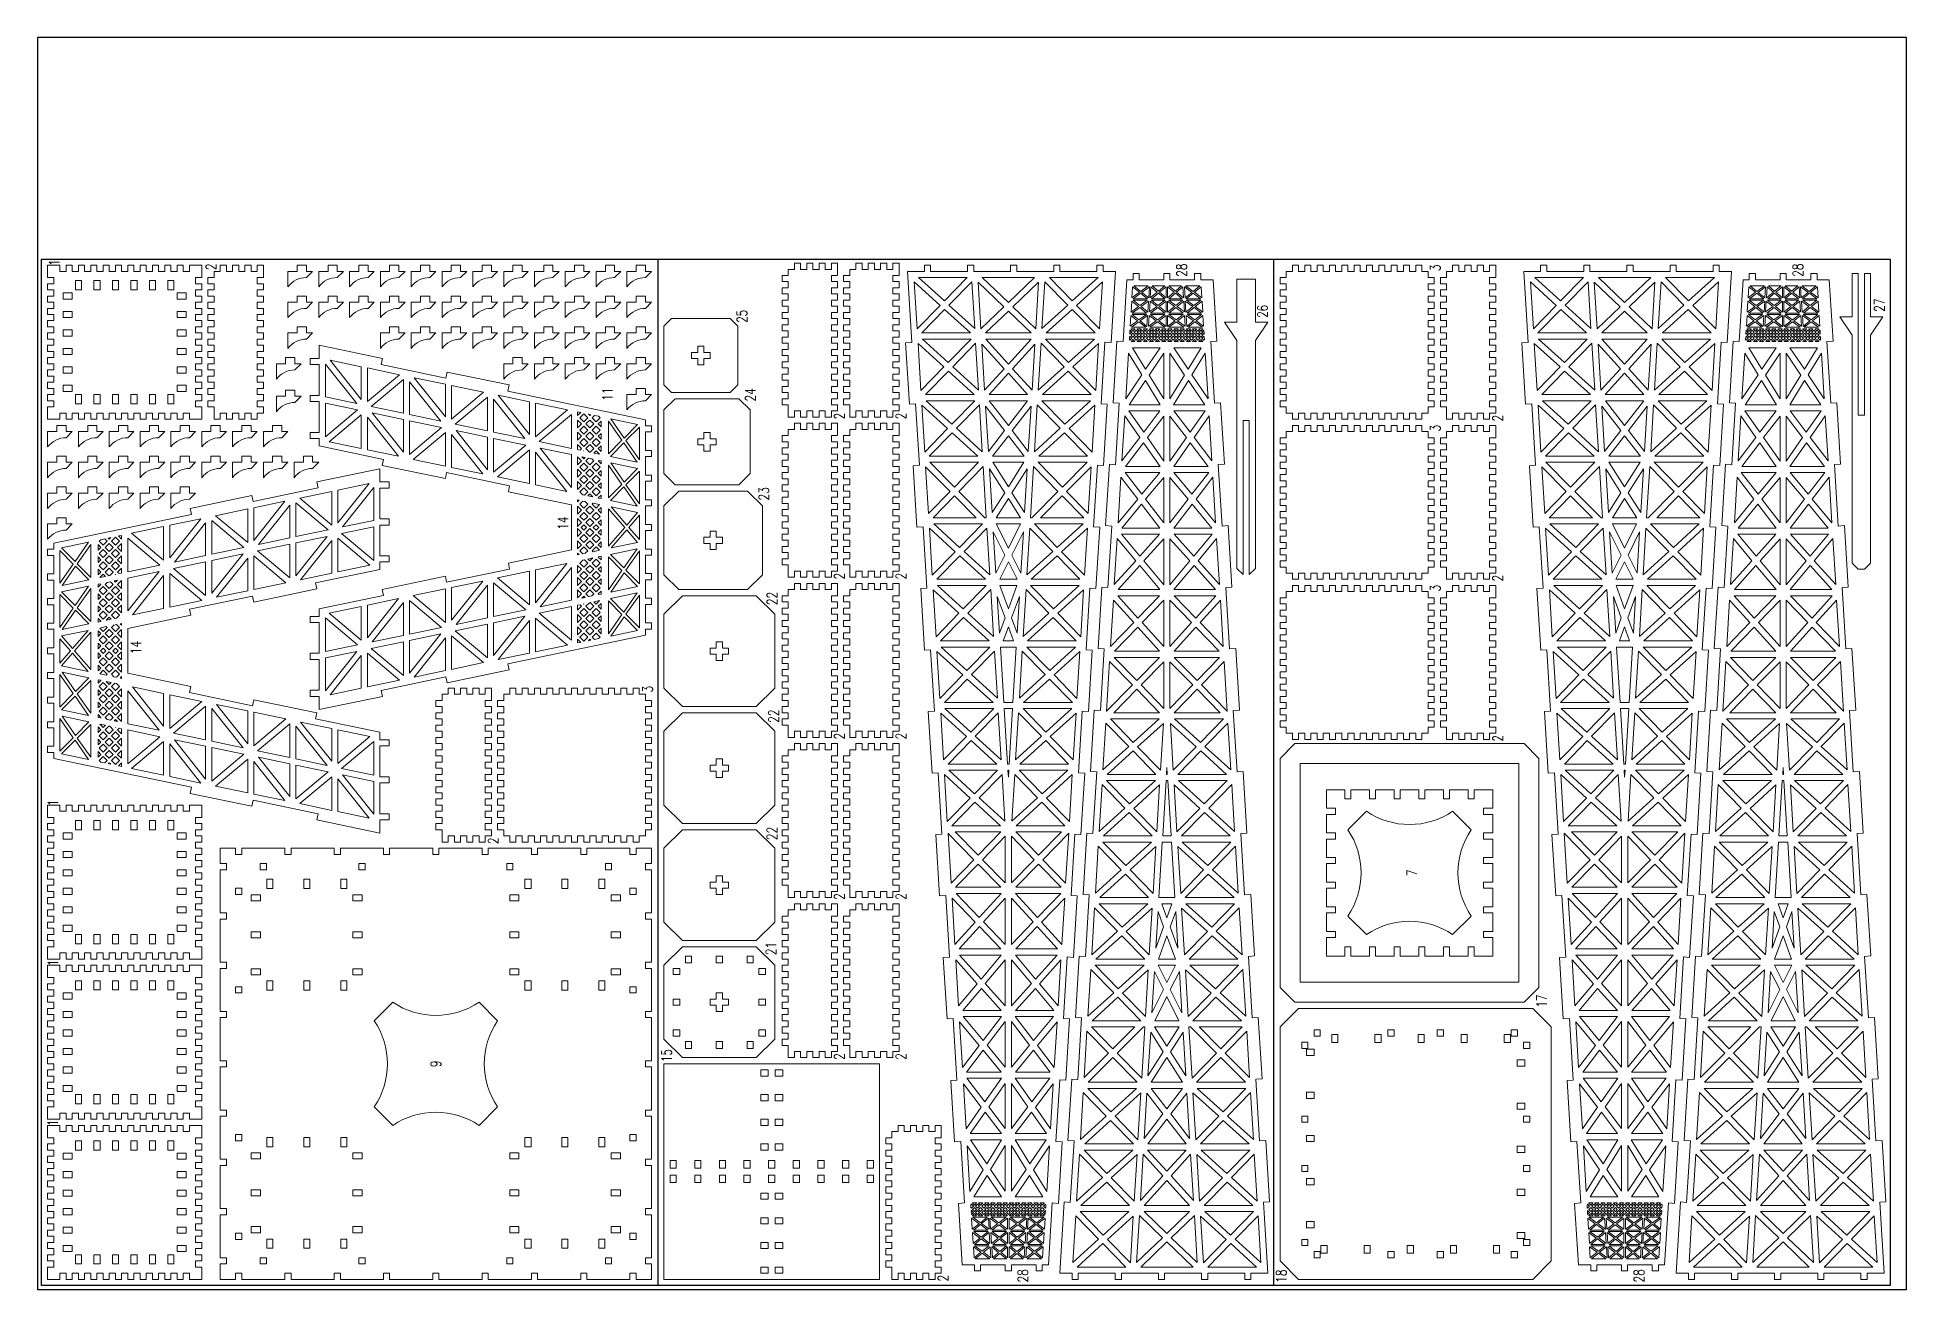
# Model space of a CAD drawing. Header units: millimetres. Extents: x 6136 to 7046, y 243 to 853.
import ezdxf
from ezdxf.enums import TextEntityAlignment as Align

# ---------------------------------------------------------------- set-up
doc = ezdxf.new("R2010")
doc.units = ezdxf.units.MM
doc.header["$LTSCALE"] = 0.5
doc.layers.get('0').update_dxf_attribs({"color": 255})
doc.layers.add('0 @ 1', color=255, linetype='Continuous')
doc.styles.add('Annotative', font='romans.shx', dxfattribs={"width": 0.75})

msp = doc.modelspace()

# ---------------------------------------------------------------- texts
at = {"layer": '0 @ 1', "color": 3, "style": 'Annotative', "width": 0.75}
for s, p in [('1', (6144.02, 743.88)), ('2', (6220.37, 741.66)), ('28', (6692.9, 740.09)), ('3', (6816.33, 741.15)), ('28', (6992.9, 740.09)), ('25', (6478.84, 717.59)), ('26', (6732.25, 720.02)), ('27', (7032.59, 723.04)), ('11', (6413.37, 679.63)), ('24', (6482.9, 679.37)), ('2', (6526.23, 669.03)), ('2', (6556.23, 669.03)), ('2', (6846.72, 668.03)), ('3', (6816.33, 663.15)), ('23', (6489.47, 631.14)), ('14', (6391.75, 616.79)), ('2', (6526.23, 591.03)), ('2', (6556.23, 591.03)), ('22', (6493.48, 580.19)), ('3', (6816.33, 585.15)), ('2', (6846.72, 590.03)), ('14', (6183.79, 556.31)), ('3', (6432.89, 535.97)), ('22', (6494.21, 522.83)), ('2', (6526.23, 513.03)), ('2', (6556.23, 513.03)), ('2', (6846.72, 512.03)), ('1', (6143.45, 480.63)), ('22', (6493.44, 465.63)), ('2', (6357.72, 462.03)), ('7', (6804.94, 446.54)), ('2', (6526.23, 435.03)), ('2', (6556.23, 435.03)), ('21', (6492.95, 409.65)), ('1', (6143.45, 402.63)), ('17', (6868.15, 384.07)), ('15', (6442.18, 357.46)), ('2', (6526.23, 357.03)), ('2', (6556.23, 357.03)), ('9', (6329.82, 353.48)), ('1', (6143.27, 324.79)), ('2', (6576.72, 249.03)), ('28', (6615.56, 250.22)), ('18', (6741.4, 250.03)), ('28', (6915.56, 250.22))]:
    msp.add_text(s, height=5, rotation=90, dxfattribs=at).set_placement(p, align=Align.MIDDLE_CENTER)

# ---------------------------------------------------------------- blocks, each defined once
blk = doc.blocks.new('A$C3B792852')
at = {"color": 1, "linetype": 'Continuous', "lineweight": 15}
for points in [[(0, 15), (3, 15), (3, 12), (0, 12), (0, 9), (3, 9), (3, 6), (0, 6), (0, 0), (6, 0), (6, 3), (9, 3), (9, 0), (12, 0), (12, 3), (15, 3), (15, 0), (18, 0), (18, 3), (21, 3), (21, 0), (24, 0), (24, 3), (27, 3), (27, 0), (30, 0), (30, 3), (33, 3), (33, 0), (36, 0), (36, 3), (39, 3), (39, 0), (42, 0), (42, 3), (45, 3), (45, 0), (48, 0), (48, 3), (51, 3), (51, 0), (54, 0), (54, 3), (57, 3), (57, 0), (60, 0), (60, 3), (63, 3), (63, 0), (66, 0), (66, 3), (69, 3), (69, 0), (75, 0), (75, 6), (72, 6), (72, 9), (75, 9), (75, 12), (72, 12), (72, 15), (75, 15), (75, 18), (72, 18), (72, 21), (75, 21), (75, 24), (72, 24), (72, 27), (75, 27), (75, 30), (72, 30), (72, 33), (75, 33), (75, 36), (72, 36), (72, 39), (75, 39), (75, 42), (72, 42), (72, 45), (75, 45), (75, 48), (72, 48), (72, 51), (75, 51), (75, 54), (72, 54), (72, 57), (75, 57), (75, 60), (72, 60), (72, 63), (75, 63), (75, 66), (72, 66), (72, 69), (75, 69), (75, 75), (69, 75), (69, 72), (66, 72), (66, 75), (63, 75), (63, 72), (60, 72), (60, 75), (57, 75), (57, 72), (54, 72), (54, 75), (51, 75), (51, 72), (48, 72), (48, 75), (45, 75), (45, 72), (42, 72), (42, 75), (39, 75), (39, 72), (36, 72), (36, 75), (33, 75), (33, 72), (30, 72), (30, 75), (27, 75), (27, 72), (24, 72), (24, 75), (21, 75), (21, 72), (18, 72), (18, 75), (15, 75), (15, 72), (12, 72), (12, 75), (9, 75), (9, 72), (6, 72), (6, 75), (0, 75), (0, 69), (3, 69), (3, 66), (0, 66), (0, 63), (3, 63), (3, 60), (0, 60), (0, 57), (3, 57), (3, 54), (0, 54), (0, 51), (3, 51), (3, 48), (0, 48), (0, 45), (3, 45), (3, 42), (0, 42), (0, 39), (3, 39), (3, 36), (0, 36), (0, 33), (3, 33), (3, 30), (0, 30), (0, 27), (3, 27), (3, 24), (0, 24), (0, 21), (3, 21), (3, 18), (0, 18)], [(13.5, 67.5), (13.5, 63), (16.5, 63), (16.5, 67.5)], [(22.5, 67.5), (22.5, 63), (25.5, 63), (25.5, 67.5)], [(31.5, 67.5), (31.5, 63), (34.5, 63), (34.5, 67.5)], [(40.5, 67.5), (40.5, 63), (43.5, 63), (43.5, 67.5)], [(49.5, 67.5), (49.5, 63), (52.5, 63), (52.5, 67.5)], [(58.5, 67.5), (58.5, 63), (61.5, 63), (61.5, 67.5)], [(7.5, 58.5), (12, 58.5), (12, 61.5), (7.5, 61.5)], [(67.5, 61.5), (63, 61.5), (63, 58.5), (67.5, 58.5)], [(7.5, 49.5), (12, 49.5), (12, 52.5), (7.5, 52.5)], [(63, 49.5), (67.5, 49.5), (67.5, 52.5), (63, 52.5)], [(7.5, 40.5), (12, 40.5), (12, 43.5), (7.5, 43.5)], [(67.5, 43.5), (63, 43.5), (63, 40.5), (67.5, 40.5)], [(7.5, 31.5), (12, 31.5), (12, 34.5), (7.5, 34.5)], [(67.5, 34.5), (63, 34.5), (63, 31.5), (67.5, 31.5)], [(7.5, 22.5), (12, 22.5), (12, 25.5), (7.5, 25.5)], [(67.5, 25.5), (63, 25.5), (63, 22.5), (67.5, 22.5)], [(7.5, 13.5), (12, 13.5), (12, 16.5), (7.5, 16.5)], [(16.5, 7.5), (16.5, 12), (13.5, 12), (13.5, 7.5)], [(25.5, 7.5), (25.5, 12), (22.5, 12), (22.5, 7.5)], [(34.5, 7.5), (34.5, 12), (31.5, 12), (31.5, 7.5)], [(43.5, 7.5), (43.5, 12), (40.5, 12), (40.5, 7.5)], [(52.5, 7.5), (52.5, 12), (49.5, 12), (49.5, 7.5)], [(61.5, 7.5), (61.5, 12), (58.5, 12), (58.5, 7.5)], [(67.5, 16.5), (63, 16.5), (63, 13.5), (67.5, 13.5)]]:
    blk.add_lwpolyline(points, close=True, dxfattribs=at)
blk = doc.blocks.new('A$C04F55354')
at = {"color": 1, "linetype": 'Continuous', "lineweight": 15}
for points in [[(3, 199.5), (0, 199.5), (0, 178.5), (3, 178.5), (3, 175.5), (0, 175.5), (0, 154.5), (3, 154.5), (3, 151.5), (0, 151.5), (0, 130.5), (3, 130.5), (3, 127.5), (0, 127.5), (0, 106.5), (3, 106.5), (3, 103.5), (0, 103.5), (0, 82.5), (3, 82.5), (3, 79.5), (0, 79.5), (0, 58.5), (3, 58.5), (3, 55.5), (0, 55.5), (0, 34.5), (3, 34.5), (3, 31.5), (0, 31.5), (0, 10.5), (3, 10.5), (3, 7.5), (0, 7.5), (0, 0), (7.5, 0), (7.5, 3), (10.5, 3), (10.5, 0), (31.5, 0), (31.5, 3), (34.5, 3), (34.5, 0), (55.5, 0), (55.5, 3), (58.5, 3), (58.5, 0), (79.5, 0), (79.5, 3), (82.5, 3), (82.5, 0), (103.5, 0), (103.5, 3), (106.5, 3), (106.5, 0), (127.5, 0), (127.5, 3), (130.5, 3), (130.5, 0), (151.5, 0), (151.5, 3), (154.5, 3), (154.5, 0), (175.5, 0), (175.5, 3), (178.5, 3), (178.5, 0), (199.5, 0), (199.5, 3), (202.5, 3), (202.5, 0), (210, 0), (210, 7.5), (207, 7.5), (207, 10.5), (210, 10.5), (210, 31.5), (207, 31.5), (207, 34.5), (210, 34.5), (210, 55.5), (207, 55.5), (207, 58.5), (210, 58.5), (210, 79.5), (207, 79.5), (207, 82.5), (210, 82.5), (210, 103.5), (207, 103.5), (207, 106.5), (210, 106.5), (210, 127.5), (207, 127.5), (207, 130.5), (210, 130.5), (210, 151.5), (207, 151.5), (207, 154.5), (210, 154.5), (210, 175.5), (207, 175.5), (207, 178.5), (210, 178.5), (210, 199.5), (207, 199.5), (207, 202.5), (210, 202.5), (210, 210), (202.5, 210), (202.5, 207), (199.5, 207), (199.5, 210), (178.5, 210), (178.5, 207), (175.5, 207), (175.5, 210), (154.5, 210), (154.5, 207), (151.5, 207), (151.5, 210), (130.5, 210), (130.5, 207), (127.5, 207), (127.5, 210), (106.5, 210), (106.5, 207), (103.5, 207), (103.5, 210), (82.5, 210), (82.5, 207), (79.5, 207), (79.5, 210), (58.5, 210), (58.5, 207), (55.5, 207), (55.5, 210), (34.5, 210), (34.5, 207), (31.5, 207), (31.5, 210), (10.5, 210), (10.5, 207), (7.5, 207), (7.5, 210), (0, 210), (0, 202.5), (3, 202.5)], [(22.5, 199.5), (22.5, 202.5), (19.5, 202.5), (19.5, 199.5)], [(70.5, 199.5), (70.5, 202.5), (67.5, 202.5), (67.5, 199.5)], [(142.5, 199.5), (142.5, 202.5), (139.5, 202.5), (139.5, 199.5)], [(190.5, 199.5), (190.5, 202.5), (187.5, 202.5), (187.5, 199.5)], [(25.69, 194.87), (25.69, 190.36), (22.69, 190.36), (22.69, 194.87)], [(43.69, 194.87), (43.69, 190.36), (40.69, 190.36), (40.69, 194.87)], [(61.69, 194.87), (61.69, 190.36), (58.69, 190.36), (58.69, 194.87)], [(148.31, 190.36), (151.31, 190.36), (151.31, 194.87), (148.31, 194.87)], [(166.31, 190.36), (169.31, 190.36), (169.31, 194.87), (166.31, 194.87)], [(184.31, 190.36), (187.31, 190.36), (187.31, 194.87), (184.31, 194.87)], [(10.5, 190.5), (7.5, 190.5), (7.5, 187.5), (10.5, 187.5)], [(19.64, 184.31), (19.64, 187.31), (15.13, 187.31), (15.13, 184.31)], [(69.06, 187.31), (69.06, 184.31), (64.63, 184.31), (64.63, 187.31)], [(140.94, 184.31), (140.94, 187.31), (145.37, 187.31), (145.37, 184.31)], [(194.87, 184.31), (190.36, 184.31), (190.36, 187.31), (194.87, 187.31)], [(199.5, 187.5), (202.5, 187.5), (202.5, 190.5), (199.5, 190.5)], [(19.64, 166.31), (19.64, 169.31), (15.13, 169.31), (15.13, 166.31)], [(69.06, 169.31), (69.06, 166.31), (64.63, 166.31), (64.63, 169.31)], [(140.94, 166.31), (140.94, 169.31), (145.37, 169.31), (145.37, 166.31)], [(194.87, 166.31), (190.36, 166.31), (190.36, 169.31), (194.87, 169.31)], [(19.64, 148.31), (19.64, 151.31), (15.13, 151.31), (15.13, 148.31)], [(69.06, 151.31), (69.06, 148.31), (64.63, 148.31), (64.63, 151.31)], [(140.94, 148.31), (140.94, 151.31), (145.37, 151.31), (145.37, 148.31)], [(194.87, 148.31), (190.36, 148.31), (190.36, 151.31), (194.87, 151.31)], [(10.5, 142.5), (7.5, 142.5), (7.5, 139.5), (10.5, 139.5)], [(25.69, 140.94), (22.69, 140.94), (22.69, 145.37), (25.69, 145.37)], [(43.69, 140.94), (40.69, 140.94), (40.69, 145.37), (43.69, 145.37)], [(61.69, 140.94), (58.69, 140.94), (58.69, 145.37), (61.69, 145.37)], [(151.31, 140.94), (148.31, 140.94), (148.31, 145.37), (151.31, 145.37)], [(169.31, 140.94), (166.31, 140.94), (166.31, 145.37), (169.31, 145.37)], [(187.31, 140.94), (184.31, 140.94), (184.31, 145.37), (187.31, 145.37)], [(199.5, 139.5), (202.5, 139.5), (202.5, 142.5), (199.5, 142.5)], [(10.5, 70.5), (7.5, 70.5), (7.5, 67.5), (10.5, 67.5)], [(22.69, 69.06), (25.69, 69.06), (25.69, 64.63), (22.69, 64.63)], [(40.69, 69.06), (43.69, 69.06), (43.69, 64.63), (40.69, 64.63)], [(58.69, 69.06), (61.69, 69.06), (61.69, 64.63), (58.69, 64.63)], [(148.31, 69.06), (151.31, 69.06), (151.31, 64.63), (148.31, 64.63)], [(166.31, 69.06), (169.31, 69.06), (169.31, 64.63), (166.31, 64.63)], [(184.31, 69.06), (187.31, 69.06), (187.31, 64.63), (184.31, 64.63)], [(199.5, 67.5), (202.5, 67.5), (202.5, 70.5), (199.5, 70.5)], [(15.13, 61.69), (19.64, 61.69), (19.64, 58.69), (15.13, 58.69)], [(69.06, 61.69), (69.06, 58.69), (64.63, 58.69), (64.63, 61.69)], [(140.94, 58.69), (140.94, 61.69), (145.37, 61.69), (145.37, 58.69)], [(190.36, 61.69), (190.36, 58.69), (194.87, 58.69), (194.87, 61.69)], [(15.13, 43.69), (19.64, 43.69), (19.64, 40.69), (15.13, 40.69)], [(69.06, 43.69), (69.06, 40.69), (64.63, 40.69), (64.63, 43.69)], [(140.94, 40.69), (140.94, 43.69), (145.37, 43.69), (145.37, 40.69)], [(190.36, 43.69), (190.36, 40.69), (194.87, 40.69), (194.87, 43.69)], [(10.5, 22.5), (7.5, 22.5), (7.5, 19.5), (10.5, 19.5)], [(15.13, 25.69), (19.64, 25.69), (19.64, 22.69), (15.13, 22.69)], [(25.69, 19.64), (22.69, 19.64), (22.69, 15.13), (25.69, 15.13)], [(43.69, 19.64), (40.69, 19.64), (40.69, 15.13), (43.69, 15.13)], [(61.69, 19.64), (58.69, 19.64), (58.69, 15.13), (61.69, 15.13)], [(69.06, 25.69), (69.06, 22.69), (64.63, 22.69), (64.63, 25.69)], [(140.94, 22.69), (140.94, 25.69), (145.37, 25.69), (145.37, 22.69)], [(148.31, 15.13), (148.31, 19.64), (151.31, 19.64), (151.31, 15.13)], [(166.31, 15.13), (166.31, 19.64), (169.31, 19.64), (169.31, 15.13)], [(184.31, 15.13), (184.31, 19.64), (187.31, 19.64), (187.31, 15.13)], [(190.36, 25.69), (190.36, 22.69), (194.87, 22.69), (194.87, 25.69)], [(199.5, 19.5), (202.5, 19.5), (202.5, 22.5), (199.5, 22.5)], [(19.5, 10.5), (19.5, 7.5), (22.5, 7.5), (22.5, 10.5)], [(67.5, 10.5), (67.5, 7.5), (70.5, 7.5), (70.5, 10.5)], [(139.5, 10.5), (139.5, 7.5), (142.5, 7.5), (142.5, 10.5)], [(187.5, 10.5), (187.5, 7.5), (190.5, 7.5), (190.5, 10.5)]]:
    blk.add_lwpolyline(points, close=True, dxfattribs=at)
blk.add_lwpolyline([(135, 126, 0.306263), (135, 84), (126, 75, 0.306263), (84, 75), (75, 84, 0.306263), (75, 126), (84, 135, 0.306263), (126, 135)], format="xyb", close=True, dxfattribs=at)
blk = doc.blocks.new('A$C06326619')
at = {"color": 1, "linetype": 'Continuous', "lineweight": 15}
for points in [[(138.22, 163.32), (138.22, 166.26), (135.22, 166.26), (135.22, 163.32), (126.22, 163.32), (126.22, 166.26), (123.22, 166.26), (123.22, 163.32), (114.22, 163.32), (114.22, 166.26), (111.22, 166.26), (111.22, 163.32), (102.22, 163.32), (102.22, 166.26), (99.22, 166.26), (99.22, 163.32), (90.22, 163.32), (90.22, 166.26), (87.22, 166.26), (87.22, 163.32), (78.22, 163.32), (78.22, 166.26), (75.22, 166.26), (75.22, 163.32), (66.22, 163.32), (66.22, 166.26), (63.22, 166.26), (63.22, 163.32), (54.22, 163.32), (54.22, 166.26), (51.22, 166.26), (51.22, 163.32), (42.22, 163.32), (42.22, 166.26), (39.22, 166.26), (39.22, 163.32), (36.28, 163.32), (22.26, 96.26), (19.32, 96.88), (13.03, 66.78), (15.96, 66.17), (9.36, 34.6), (6.42, 35.21), (0, 4.5), (6.41, 4.5), (6.41, 0), (9.41, 0), (9.41, 4.5), (24.41, 4.5), (24.41, 0), (27.41, 0), (27.41, 4.5), (42.41, 4.5), (42.41, 0), (45.41, 0), (45.41, 4.5), (49.04, 4.5), (55.59, 35.8), (58.52, 35.19), (64.94, 65.88), (62, 66.49), (68.42, 97.18), (71.36, 96.57), (77.78, 127.26), (99.66, 127.26), (106.08, 96.57), (109.01, 97.18), (115.43, 66.49), (112.5, 65.88), (118.91, 35.19), (121.85, 35.8), (128.4, 4.5), (132.02, 4.5), (132.02, 0), (135.02, 0), (135.02, 4.5), (150.02, 4.5), (150.02, 0), (153.02, 0), (153.02, 4.5), (168.02, 4.5), (168.02, 0), (171.02, 0), (171.02, 4.5), (177.44, 4.5), (171.01, 35.21), (168.08, 34.6), (161.47, 66.17), (164.41, 66.78), (158.12, 96.88), (155.18, 96.26), (141.15, 163.32)], [(38.54, 159.45), (35.81, 146.39), (45.18, 152.92)], [(55.8, 160.32), (46.43, 153.79), (39.79, 160.32)], [(56.89, 159.25), (54.16, 146.2), (47.52, 152.72)], [(57.26, 146.39), (59.99, 159.45), (66.63, 152.92)], [(77.25, 160.32), (67.88, 153.79), (61.24, 160.32)], [(78.34, 159.25), (75.61, 146.2), (68.97, 152.72)], [(78.75, 146.54), (81.45, 159.48), (87.57, 154.18)], [(94.66, 160.32), (88.72, 155.17), (82.77, 160.32)], [(98.69, 146.54), (95.98, 159.48), (89.86, 154.18)], [(99.1, 159.25), (101.83, 146.2), (108.47, 152.72)], [(100.18, 160.32), (109.55, 153.79), (116.19, 160.32)], [(120.17, 146.39), (117.44, 159.45), (110.81, 152.92)], [(120.55, 159.25), (123.28, 146.2), (129.92, 152.72)], [(121.64, 160.32), (131.01, 153.79), (137.65, 160.32)], [(132.26, 152.92), (141.63, 146.39), (138.9, 159.45)], [(36.9, 145.32), (46.26, 151.85), (52.9, 145.32)], [(58.35, 145.32), (67.72, 151.85), (74.36, 145.32)], [(88.72, 153.19), (97.8, 145.32), (79.64, 145.32)], [(119.09, 145.32), (109.72, 151.85), (103.08, 145.32)], [(140.54, 145.32), (131.17, 151.85), (124.53, 145.32)], [(33.79, 136.73), (33.54, 135.54), (34.25, 136.26)], [(34.56, 140.44), (35.32, 141.2), (37.25, 139.26), (35.32, 137.32), (34.15, 138.48)], [(38.32, 138.2), (40.25, 136.26), (38.32, 134.32), (36.38, 136.26)], [(39.69, 141.69), (38.32, 140.32), (36.94, 141.69)], [(41.32, 141.2), (43.25, 139.26), (41.32, 137.32), (39.38, 139.26)], [(44.32, 138.2), (46.25, 136.26), (44.32, 134.32), (42.38, 136.26)], [(45.69, 141.69), (44.32, 140.32), (42.94, 141.69)], [(47.32, 141.2), (49.25, 139.26), (47.32, 137.32), (45.38, 139.26)], [(50.32, 138.2), (52.11, 136.4), (52.03, 136.03), (50.32, 134.32), (48.38, 136.26)], [(51.69, 141.69), (50.32, 140.32), (48.94, 141.69)], [(53.05, 140.94), (52.47, 138.16), (51.38, 139.26)], [(55.34, 137.22), (56.32, 138.2), (58.25, 136.26), (56.32, 134.32), (55.01, 135.62)], [(56.28, 141.69), (57.69, 141.69), (56.32, 140.32), (56.05, 140.59)], [(59.32, 141.2), (61.25, 139.26), (59.32, 137.32), (57.38, 139.26)], [(62.32, 138.2), (64.25, 136.26), (62.32, 134.32), (60.38, 136.26)], [(63.69, 141.69), (62.32, 140.32), (60.94, 141.69)], [(65.32, 141.2), (67.25, 139.26), (65.32, 137.32), (63.38, 139.26)], [(68.32, 138.2), (70.25, 136.26), (68.32, 134.32), (66.38, 136.26)], [(69.69, 141.69), (68.32, 140.32), (66.94, 141.69)], [(71.32, 141.2), (73.25, 139.26), (71.32, 137.32), (69.38, 139.26)], [(73.84, 137.72), (73.33, 135.3), (72.38, 136.26)], [(74.67, 141.69), (74.4, 140.4), (74.32, 140.32), (72.94, 141.69)], [(77.57, 140.94), (79.25, 139.26), (77.32, 137.32), (76.9, 137.73)], [(80.32, 138.2), (82.25, 136.26), (80.32, 134.32), (78.38, 136.26)], [(81.69, 141.69), (80.32, 140.32), (78.94, 141.69)], [(83.32, 137.32), (81.38, 139.26), (83.32, 141.2), (85.25, 139.26)], [(88.25, 136.26), (86.32, 134.32), (84.38, 136.26), (86.32, 138.2)], [(87.69, 141.69), (86.32, 140.32), (84.94, 141.69)], [(88.72, 140.6), (90.06, 139.26), (88.72, 137.91), (87.38, 139.26)], [(89.18, 136.26), (91.12, 134.32), (93.06, 136.26), (91.12, 138.2)], [(89.74, 141.69), (91.12, 140.32), (92.5, 141.69)], [(94.12, 137.32), (96.06, 139.26), (94.12, 141.2), (92.18, 139.26)], [(97.12, 138.2), (95.18, 136.26), (97.12, 134.32), (99.06, 136.26)], [(95.74, 141.69), (97.12, 140.32), (98.5, 141.69)], [(99.86, 140.94), (98.18, 139.26), (100.12, 137.32), (100.53, 137.73)], [(102.77, 141.69), (103.04, 140.4), (103.12, 140.32), (104.5, 141.69)], [(103.6, 137.72), (104.11, 135.3), (105.06, 136.26)], [(106.12, 141.2), (104.18, 139.26), (106.12, 137.32), (108.06, 139.26)], [(109.12, 138.2), (107.18, 136.26), (109.12, 134.32), (111.06, 136.26)], [(107.74, 141.69), (109.12, 140.32), (110.5, 141.69)], [(112.12, 141.2), (110.18, 139.26), (112.12, 137.32), (114.06, 139.26)], [(115.12, 138.2), (113.18, 136.26), (115.12, 134.32), (117.06, 136.26)], [(113.74, 141.69), (115.12, 140.32), (116.5, 141.69)], [(118.12, 141.2), (116.18, 139.26), (118.12, 137.32), (120.06, 139.26)], [(122.09, 137.22), (121.12, 138.2), (119.18, 136.26), (121.12, 134.32), (122.43, 135.62)], [(121.16, 141.69), (119.74, 141.69), (121.12, 140.32), (121.39, 140.59)], [(124.38, 140.94), (124.96, 138.16), (126.06, 139.26)], [(127.12, 138.2), (125.33, 136.4), (125.41, 136.03), (127.12, 134.32), (129.06, 136.26)], [(125.74, 141.69), (127.12, 140.32), (128.5, 141.69)], [(130.12, 141.2), (128.18, 139.26), (130.12, 137.32), (132.06, 139.26)], [(133.12, 138.2), (131.18, 136.26), (133.12, 134.32), (135.06, 136.26)], [(131.74, 141.69), (133.12, 140.32), (134.5, 141.69)], [(136.12, 141.2), (134.18, 139.26), (136.12, 137.32), (138.06, 139.26)], [(139.12, 138.2), (137.18, 136.26), (139.12, 134.32), (141.06, 136.26)], [(137.74, 141.69), (139.12, 140.32), (140.5, 141.69)], [(142.87, 140.44), (142.12, 141.2), (140.18, 139.26), (142.12, 137.32), (143.28, 138.48)], [(143.18, 136.26), (143.9, 135.54), (143.65, 136.73)], [(32.75, 131.76), (32.43, 130.26), (34.25, 130.26)], [(35.32, 135.2), (37.25, 133.26), (35.32, 131.32), (33.38, 133.26)], [(36.38, 130.26), (40.25, 130.26), (38.32, 132.2)], [(41.32, 135.2), (43.25, 133.26), (41.32, 131.32), (39.38, 133.26)], [(42.38, 130.26), (46.25, 130.26), (44.32, 132.2)], [(47.32, 135.2), (49.25, 133.26), (47.32, 131.32), (45.38, 133.26)], [(48.38, 130.26), (50.82, 130.26), (51.07, 131.44), (50.32, 132.2)], [(51.47, 133.35), (51.44, 133.2), (51.38, 133.26)], [(54.32, 132.32), (54.64, 133.87), (55.25, 133.26)], [(54.38, 130.26), (58.25, 130.26), (56.32, 132.2)], [(59.32, 135.2), (61.25, 133.26), (59.32, 131.32), (57.38, 133.26)], [(60.38, 130.26), (64.25, 130.26), (62.32, 132.2)], [(65.32, 135.2), (67.25, 133.26), (65.32, 131.32), (63.38, 133.26)], [(66.38, 130.26), (70.25, 130.26), (68.32, 132.2)], [(71.32, 135.2), (72.96, 133.55), (72.81, 132.81), (71.32, 131.32), (69.38, 133.26)], [(75.34, 130.26), (75.5, 131.01), (76.25, 130.26)], [(76.12, 134), (77.32, 135.2), (79.25, 133.26), (77.32, 131.32), (75.87, 132.77)], [(78.38, 130.26), (82.25, 130.26), (80.32, 132.2)], [(83.32, 135.2), (85.25, 133.26), (83.32, 131.32), (81.38, 133.26)], [(84.38, 130.26), (88.25, 130.26), (86.32, 132.2)], [(88.72, 131.91), (90.06, 133.26), (88.72, 134.6), (87.38, 133.26)], [(91.12, 132.2), (89.18, 130.26), (93.06, 130.26)], [(94.12, 135.2), (92.18, 133.26), (94.12, 131.32), (96.06, 133.26)], [(97.12, 132.2), (95.18, 130.26), (99.06, 130.26)], [(101.31, 134), (100.12, 135.2), (98.18, 133.26), (100.12, 131.32), (101.57, 132.77)], [(102.1, 130.26), (101.94, 131.01), (101.18, 130.26)], [(106.12, 135.2), (104.47, 133.55), (104.63, 132.81), (106.12, 131.32), (108.06, 133.26)], [(109.12, 132.2), (107.18, 130.26), (111.06, 130.26)], [(112.12, 135.2), (110.18, 133.26), (112.12, 131.32), (114.06, 133.26)], [(115.12, 132.2), (113.18, 130.26), (117.06, 130.26)], [(118.12, 135.2), (116.18, 133.26), (118.12, 131.32), (120.06, 133.26)], [(121.12, 132.2), (119.18, 130.26), (123.06, 130.26)], [(123.12, 132.32), (122.79, 133.87), (122.18, 133.26)], [(125.97, 133.35), (126, 133.2), (126.06, 133.26)], [(127.12, 132.2), (126.37, 131.44), (126.61, 130.26), (129.06, 130.26)], [(130.12, 135.2), (128.18, 133.26), (130.12, 131.32), (132.06, 133.26)], [(133.12, 132.2), (131.18, 130.26), (135.06, 130.26)], [(136.12, 135.2), (134.18, 133.26), (136.12, 131.32), (138.06, 133.26)], [(139.12, 132.2), (137.18, 130.26), (141.06, 130.26)], [(142.12, 135.2), (140.18, 133.26), (142.12, 131.32), (144.06, 133.26)], [(144.69, 131.76), (145, 130.26), (143.18, 130.26)], [(28.15, 109.8), (31.41, 125.39), (44.54, 109.8)], [(50.19, 127.26), (46.92, 111.62), (33.77, 127.26)], [(53.26, 127.26), (69.24, 127.26), (50.08, 112.05)], [(68, 109.8), (52.06, 109.8), (71.17, 124.96)], [(109.44, 109.8), (125.37, 109.8), (106.27, 124.96)], [(124.18, 127.26), (108.2, 127.26), (127.36, 112.05)], [(127.24, 127.26), (130.51, 111.62), (143.67, 127.26)], [(132.9, 109.8), (146.02, 125.39), (149.28, 109.8)], [(24.35, 91.63), (27.53, 106.8), (43.46, 106.8)], [(45.44, 104.54), (42.26, 89.34), (26.29, 89.34)], [(45.33, 89.34), (48.6, 104.97), (61.76, 89.34)], [(64.11, 91.2), (67.37, 106.8), (50.98, 106.8)], [(126.45, 106.8), (110.07, 106.8), (113.33, 91.2)], [(132.11, 89.34), (128.84, 104.97), (115.68, 89.34)], [(131.99, 104.54), (135.17, 89.34), (151.15, 89.34)], [(133.98, 106.8), (149.91, 106.8), (153.08, 91.63)], [(19.59, 68.88), (22.86, 84.47), (35.98, 68.88)], [(41.64, 86.34), (38.37, 70.7), (25.21, 86.34)], [(44.7, 86.34), (60.68, 86.34), (41.52, 71.13)], [(59.44, 68.88), (43.51, 68.88), (62.61, 84.04)], [(118, 68.88), (133.93, 68.88), (114.83, 84.04)], [(132.74, 86.34), (116.76, 86.34), (135.92, 71.13)], [(135.8, 86.34), (139.07, 70.7), (152.23, 86.34)], [(141.46, 68.88), (154.58, 84.47), (157.84, 68.88)], [(15.8, 50.72), (18.97, 65.88), (34.9, 65.88)], [(36.77, 48.42), (40.04, 64.05), (53.2, 48.42)], [(55.55, 50.28), (58.81, 65.88), (42.43, 65.88)], [(135.01, 65.88), (118.63, 65.88), (121.89, 50.28)], [(140.67, 48.42), (137.4, 64.05), (124.24, 48.42)], [(142.54, 65.88), (158.47, 65.88), (161.64, 50.72)], [(36.89, 63.62), (33.7, 48.42), (17.73, 48.42)], [(140.55, 63.62), (143.73, 48.42), (159.71, 48.42)], [(11.04, 27.96), (14.3, 43.55), (27.42, 27.96)], [(33.08, 45.42), (29.81, 29.78), (16.65, 45.42)], [(36.14, 45.42), (52.12, 45.42), (32.96, 30.21)], [(50.88, 27.96), (34.95, 27.96), (54.05, 43.12)], [(126.56, 27.96), (142.49, 27.96), (123.38, 43.12)], [(141.29, 45.42), (125.32, 45.42), (144.47, 30.21)], [(144.36, 45.42), (147.63, 29.78), (160.79, 45.42)], [(150.01, 27.96), (163.14, 43.55), (166.4, 27.96)], [(7.24, 9.8), (10.41, 24.96), (26.34, 24.96)], [(9.17, 7.5), (25.15, 7.5), (28.33, 22.7)], [(28.21, 7.5), (31.48, 23.14), (44.64, 7.5)], [(50.25, 24.96), (46.99, 9.37), (33.87, 24.96)], [(143.57, 24.96), (130.44, 9.37), (127.18, 24.96)], [(149.22, 7.5), (145.95, 23.14), (132.8, 7.5)], [(149.11, 22.7), (152.29, 7.5), (168.27, 7.5)], [(151.09, 24.96), (167.03, 24.96), (170.2, 9.8)]]:
    blk.add_lwpolyline(points, close=True, dxfattribs=at)
blk = doc.blocks.new('A$C184D42A5')
at = {"color": 1, "linetype": 'Continuous', "lineweight": 15}
for points in [[(30.79, 456.79), (27.79, 456.97), (25.96, 427.03), (28.95, 426.85), (27.12, 396.85), (24.12, 397.03), (22.29, 367.14), (25.29, 366.96), (23.45, 336.96), (20.46, 337.14), (18.63, 307.25), (21.62, 307.07), (19.78, 277.07), (16.79, 277.25), (14.96, 247.37), (17.95, 247.18), (16.12, 217.18), (13.12, 217.37), (11.29, 187.48), (14.29, 187.29), (12.45, 157.29), (9.46, 157.48), (7.63, 127.59), (10.62, 127.41), (8.79, 97.41), (5.79, 97.59), (3.96, 67.7), (6.96, 67.52), (5.12, 37.52), (2.12, 37.7), (0, 3), (6, 3), (6, 0), (9, 0), (9, 3), (27, 3), (27, 0), (30, 0), (30, 3), (48, 3), (48, 0), (51, 0), (51, 3), (69, 3), (69, 0), (72, 0), (72, 3), (90, 3), (90, 0), (93, 0), (93, 3), (101.24, 3), (99.13, 37.57), (102.12, 37.76), (100.29, 67.7), (97.29, 67.52), (95.46, 97.46), (98.46, 97.65), (96.62, 127.59), (93.63, 127.41), (91.8, 157.35), (94.79, 157.53), (92.96, 187.48), (89.96, 187.29), (88.13, 217.24), (91.12, 217.42), (89.29, 247.37), (86.3, 247.18), (84.46, 277.13), (87.46, 277.31), (85.62, 307.25), (82.63, 307.07), (80.8, 337.01), (83.79, 337.2), (81.96, 367.14), (78.96, 366.96), (77.13, 396.9), (80.12, 397.08), (78.29, 427.03), (75.3, 426.85), (73.46, 456.79), (76.46, 456.97), (74.62, 486.92), (68.63, 486.92), (68.63, 489.92), (65.63, 489.92), (65.63, 486.92), (53.63, 486.92), (53.63, 489.92), (50.63, 489.92), (50.63, 486.92), (38.63, 486.92), (38.63, 489.92), (35.63, 489.92), (35.63, 486.92), (32.63, 486.92)], [(35.1, 478.18), (35.42, 483.46), (38.74, 480.82)], [(43, 483.92), (39.37, 481.28), (36.05, 483.92)], [(43.61, 483.43), (43.29, 478.15), (39.98, 480.79)], [(44.04, 478.2), (44.36, 483.45), (47.39, 480.89)], [(51.15, 483.92), (47.98, 481.37), (44.97, 483.92)], [(51.75, 483.44), (51.75, 478.19), (48.57, 480.88)], [(52.5, 478.19), (52.5, 483.44), (55.68, 480.88)], [(59.28, 483.92), (53.1, 483.92), (56.27, 481.37)], [(59.89, 483.45), (60.21, 478.2), (56.86, 480.89)], [(60.96, 478.15), (60.64, 483.43), (64.27, 480.79)], [(68.2, 483.92), (64.88, 481.28), (61.25, 483.92)], [(68.83, 483.46), (69.15, 478.18), (65.51, 480.82)], [(34.67, 471.21), (35, 476.49), (38.31, 473.85)], [(38.92, 473.37), (42.23, 470.73), (35.28, 470.73)], [(38.94, 474.31), (35.63, 476.95), (42.58, 476.95)], [(39.35, 480.34), (42.66, 477.7), (35.71, 477.7)], [(43.18, 476.46), (42.86, 471.19), (39.55, 473.82)], [(43.62, 471.22), (43.94, 476.49), (47.16, 473.92)], [(47.76, 473.44), (51.15, 470.73), (44.2, 470.73)], [(47.77, 474.39), (44.57, 476.95), (51.13, 476.95)], [(47.97, 480.4), (51.17, 477.7), (44.61, 477.7)], [(51.75, 476.48), (51.75, 471.21), (48.37, 473.9)], [(52.5, 471.21), (52.5, 476.48), (55.88, 473.9)], [(56.28, 480.4), (59.64, 477.7), (53.08, 477.7)], [(56.49, 473.44), (60.05, 470.73), (53.1, 470.73)], [(56.48, 474.39), (53.12, 476.95), (59.68, 476.95)], [(60.31, 476.49), (60.63, 471.22), (57.09, 473.92)], [(61.39, 471.19), (61.07, 476.46), (64.7, 473.82)], [(64.9, 480.34), (68.54, 477.7), (61.59, 477.7)], [(65.31, 474.31), (61.67, 476.95), (68.62, 476.95)], [(65.33, 473.37), (68.97, 470.73), (62.02, 470.73)], [(69.25, 476.49), (69.58, 471.21), (65.94, 473.85)], [(34.25, 464.24), (34.57, 469.52), (37.88, 466.88)], [(38.49, 466.4), (41.8, 463.76), (34.86, 463.76)], [(38.51, 467.34), (35.2, 469.98), (42.15, 469.98)], [(42.76, 469.49), (42.43, 464.22), (39.12, 466.85)], [(43.19, 464.24), (43.51, 469.53), (46.92, 466.95)], [(47.55, 466.47), (51.13, 463.76), (43.8, 463.76)], [(47.56, 467.41), (44.16, 469.98), (51.11, 469.98)], [(51.75, 469.52), (51.75, 464.23), (48.18, 466.93)], [(52.5, 464.23), (52.5, 469.52), (56.07, 466.93)], [(56.7, 466.47), (60.45, 463.76), (53.12, 463.76)], [(56.69, 467.41), (53.14, 469.98), (60.09, 469.98)], [(60.74, 469.53), (61.06, 464.24), (57.33, 466.95)], [(61.82, 464.22), (61.49, 469.49), (65.13, 466.85)], [(65.74, 467.34), (62.1, 469.98), (69.05, 469.98)], [(65.76, 466.4), (69.39, 463.76), (62.45, 463.76)], [(69.68, 469.52), (70, 464.24), (66.37, 466.88)], [(33.85, 457.71), (33.94, 459.18), (34.12, 459.37), (35.09, 458.4), (34.12, 457.43)], [(34.02, 460.53), (34.13, 462.36), (35.09, 461.4), (34.12, 460.43)], [(34.66, 462.9), (34.76, 463.01), (36.49, 463.01), (36.59, 462.9), (35.62, 461.93)], [(34.66, 459.9), (35.62, 460.87), (36.59, 459.9), (35.62, 458.93)], [(34.76, 456.79), (34.66, 456.9), (35.62, 457.87), (36.59, 456.9), (36.49, 456.79)], [(36.16, 461.4), (37.12, 462.37), (38.09, 461.4), (37.12, 460.43)], [(36.16, 458.4), (37.12, 459.37), (38.09, 458.4), (37.12, 457.43)], [(37.66, 462.9), (37.76, 463.01), (39.49, 463.01), (39.59, 462.9), (38.62, 461.93)], [(37.66, 459.9), (38.62, 460.87), (39.59, 459.9), (38.62, 458.93)], [(37.76, 456.79), (37.66, 456.9), (38.62, 457.87), (39.59, 456.9), (39.49, 456.79)], [(39.16, 461.4), (40.12, 462.37), (41.09, 461.4), (40.12, 460.43)], [(39.16, 458.4), (40.12, 459.37), (41.09, 458.4), (40.12, 457.43)], [(40.66, 462.9), (40.76, 463.01), (42.49, 463.01), (42.59, 462.9), (41.62, 461.93)], [(40.66, 459.9), (41.62, 460.87), (42.59, 459.9), (41.62, 458.93)], [(40.76, 456.79), (40.66, 456.9), (41.62, 457.87), (42.59, 456.9), (42.49, 456.79)], [(42.16, 461.4), (43.12, 462.37), (44.09, 461.4), (43.12, 460.43)], [(42.16, 458.4), (43.12, 459.37), (44.09, 458.4), (43.12, 457.43)], [(43.66, 462.9), (43.76, 463.01), (45.49, 463.01), (45.59, 462.9), (44.62, 461.93)], [(43.66, 459.9), (44.62, 460.87), (45.59, 459.9), (44.62, 458.93)], [(43.76, 456.79), (43.66, 456.9), (44.62, 457.87), (45.59, 456.9), (45.49, 456.79)], [(45.16, 461.4), (46.12, 462.37), (47.09, 461.4), (46.12, 460.43)], [(45.16, 458.4), (46.12, 459.37), (47.09, 458.4), (46.12, 457.43)], [(46.66, 462.9), (46.76, 463.01), (48.49, 463.01), (48.59, 462.9), (47.62, 461.93)], [(46.66, 459.9), (47.62, 460.87), (48.59, 459.9), (47.62, 458.93)], [(46.76, 456.79), (46.66, 456.9), (47.62, 457.87), (48.59, 456.9), (48.49, 456.79)], [(48.16, 461.4), (49.12, 462.37), (50.09, 461.4), (49.12, 460.43)], [(48.16, 458.4), (49.12, 459.37), (50.09, 458.4), (49.12, 457.43)], [(51.59, 462.9), (50.62, 461.93), (49.66, 462.9), (49.76, 463.01), (51.49, 463.01)], [(49.66, 459.9), (50.62, 460.87), (51.59, 459.9), (50.62, 458.93)], [(49.76, 456.79), (49.66, 456.9), (50.62, 457.87), (51.59, 456.9), (51.49, 456.79)], [(53.09, 461.4), (52.12, 460.43), (51.16, 461.4), (52.12, 462.37)], [(51.16, 458.4), (52.12, 459.37), (53.09, 458.4), (52.12, 457.43)], [(54.59, 462.9), (53.62, 461.93), (52.66, 462.9), (52.76, 463.01), (54.49, 463.01)], [(53.62, 460.87), (54.59, 459.9), (53.62, 458.93), (52.66, 459.9)], [(52.76, 456.79), (52.66, 456.9), (53.62, 457.87), (54.59, 456.9), (54.49, 456.79)], [(55.12, 462.37), (56.09, 461.4), (55.12, 460.43), (54.16, 461.4)], [(55.12, 459.37), (56.09, 458.4), (55.12, 457.43), (54.16, 458.4)], [(57.59, 462.9), (56.62, 461.93), (55.66, 462.9), (55.76, 463.01), (57.49, 463.01)], [(56.62, 460.87), (57.59, 459.9), (56.62, 458.93), (55.66, 459.9)], [(57.59, 456.9), (57.49, 456.79), (55.76, 456.79), (55.66, 456.9), (56.62, 457.87)], [(58.12, 462.37), (59.09, 461.4), (58.12, 460.43), (57.16, 461.4)], [(58.12, 459.37), (59.09, 458.4), (58.12, 457.43), (57.16, 458.4)], [(60.59, 462.9), (59.62, 461.93), (58.66, 462.9), (58.76, 463.01), (60.49, 463.01)], [(59.62, 460.87), (60.59, 459.9), (59.62, 458.93), (58.66, 459.9)], [(60.59, 456.9), (60.49, 456.79), (58.76, 456.79), (58.66, 456.9), (59.62, 457.87)], [(61.12, 462.37), (62.09, 461.4), (61.12, 460.43), (60.16, 461.4)], [(61.12, 459.37), (62.09, 458.4), (61.12, 457.43), (60.16, 458.4)], [(63.59, 462.9), (62.62, 461.93), (61.66, 462.9), (61.76, 463.01), (63.49, 463.01)], [(62.62, 460.87), (63.59, 459.9), (62.62, 458.93), (61.66, 459.9)], [(63.59, 456.9), (63.49, 456.79), (61.76, 456.79), (61.66, 456.9), (62.62, 457.87)], [(64.12, 462.37), (65.09, 461.4), (64.12, 460.43), (63.16, 461.4)], [(64.12, 459.37), (65.09, 458.4), (64.12, 457.43), (63.16, 458.4)], [(66.59, 462.9), (65.62, 461.93), (64.66, 462.9), (64.76, 463.01), (66.49, 463.01)], [(65.62, 460.87), (66.59, 459.9), (65.62, 458.93), (64.66, 459.9)], [(66.59, 456.9), (66.49, 456.79), (64.76, 456.79), (64.66, 456.9), (65.62, 457.87)], [(67.12, 462.37), (68.09, 461.4), (67.12, 460.43), (66.16, 461.4)], [(67.12, 459.37), (68.09, 458.4), (67.12, 457.43), (66.16, 458.4)], [(69.59, 462.9), (68.62, 461.93), (67.66, 462.9), (67.76, 463.01), (69.49, 463.01)], [(68.62, 460.87), (69.59, 459.9), (68.62, 458.93), (67.66, 459.9)], [(69.59, 456.9), (69.49, 456.79), (67.76, 456.79), (67.66, 456.9), (68.62, 457.87)], [(69.16, 461.4), (70.12, 462.36), (70.23, 460.53), (70.12, 460.43)], [(70.31, 459.18), (70.4, 457.71), (70.12, 457.43), (69.16, 458.4), (70.12, 459.37)], [(33.45, 451.18), (39.93, 440.59), (32.09, 428.95)], [(48.82, 453.79), (35.37, 453.79), (41.77, 443.33)], [(50.62, 428.87), (43.49, 440.52), (50.62, 451.1)], [(60.76, 440.52), (53.62, 451.1), (53.62, 428.87)], [(55.43, 453.79), (62.48, 443.33), (68.88, 453.79)], [(64.32, 440.59), (72.16, 428.95), (70.8, 451.18)], [(48.87, 426), (33.72, 426), (41.65, 437.78)], [(70.53, 426), (62.6, 437.78), (55.38, 426)], [(30.24, 398.69), (31.58, 420.59), (38.92, 410.1)], [(40.83, 412.61), (33.55, 423), (48.74, 423)], [(50.62, 398.62), (50.62, 420.52), (42.64, 410.03)], [(53.62, 398.62), (61.61, 410.03), (53.62, 420.52)], [(63.42, 412.61), (70.7, 423), (55.51, 423)], [(72.67, 420.59), (65.33, 410.1), (74.01, 398.69)], [(31.96, 396), (40.73, 407.52), (48.79, 396)], [(63.52, 407.52), (55.46, 396), (72.29, 396)], [(39.9, 382.42), (31.78, 393), (48.68, 393)], [(55.57, 393), (64.35, 382.42), (72.47, 393)], [(29.75, 390.72), (37.94, 380.05), (28.39, 368.54)], [(50.62, 368.46), (41.78, 379.98), (50.62, 390.65)], [(62.47, 379.98), (53.62, 390.65), (53.62, 368.46)], [(66.31, 380.05), (75.86, 368.54), (74.5, 390.72)], [(48.73, 366), (30.18, 366), (39.81, 377.61)], [(74.07, 366), (64.44, 377.61), (55.52, 366)], [(26.54, 338.41), (27.92, 360.82), (36.95, 350.01)], [(38.98, 352.27), (30.01, 363), (48.61, 363)], [(50.62, 360.75), (50.62, 338.34), (40.92, 349.94)], [(53.62, 338.34), (63.33, 349.94), (53.62, 360.75)], [(65.27, 352.27), (74.24, 363), (55.64, 363)], [(76.33, 360.82), (67.3, 350.01), (77.71, 338.41)], [(28.41, 336), (38.9, 347.69), (48.67, 336)], [(65.35, 347.69), (55.58, 336), (75.84, 336)], [(26.09, 330.91), (35.97, 319.98), (24.7, 308.31)], [(38.06, 322.14), (28.24, 333), (48.54, 333)], [(50.62, 308.24), (40.07, 319.91), (50.62, 330.84)], [(64.18, 319.91), (53.62, 330.84), (53.62, 308.24)], [(66.19, 322.14), (55.71, 333), (76.01, 333)], [(68.28, 319.98), (79.55, 308.31), (78.16, 330.91)], [(48.6, 306), (26.65, 306), (37.98, 317.75)], [(77.6, 306), (66.27, 317.75), (55.65, 306)], [(22.76, 276.64), (24.25, 300.98), (35.34, 289.57), (22.9, 276.89)], [(37.44, 291.71), (26.47, 303), (48.52, 303)], [(50.62, 278.15), (50.62, 300.86), (39.53, 289.56)], [(53.62, 278.15), (64.72, 289.56), (53.62, 300.86)], [(66.81, 291.71), (77.78, 303), (55.73, 303)], [(80, 300.98), (68.91, 289.57), (81.35, 276.89), (81.49, 276.64)], [(26.22, 276), (37.43, 287.42), (48.53, 276)], [(66.82, 287.42), (55.72, 276), (78.03, 276)], [(22.42, 270.98), (33.57, 259.56), (21.02, 248.15)], [(35.79, 261.58), (24.64, 273), (48.34, 273)], [(49.04, 248.02), (37.89, 259.44), (50.44, 270.85)], [(66.36, 259.44), (53.81, 270.85), (55.21, 248.02)], [(68.46, 261.58), (55.91, 273), (79.61, 273)], [(70.68, 259.56), (83.23, 248.15), (81.83, 270.98)], [(46.82, 246), (23.12, 246), (35.67, 257.42)], [(81.13, 246), (68.58, 257.42), (57.43, 246)], [(52.33, 246), (52.12, 249.29), (51.92, 246)], [(19.18, 218.15), (20.58, 240.98), (31.73, 229.56)], [(33.95, 231.58), (22.8, 243), (46.51, 243)], [(48.6, 240.85), (47.21, 218.02), (36.05, 229.44)], [(51.74, 243), (52.51, 243), (54.16, 216), (50.09, 216)], [(57.04, 218.02), (68.2, 229.44), (55.65, 240.85)], [(70.3, 231.58), (81.45, 243), (57.74, 243)], [(83.67, 240.98), (72.52, 229.56), (85.07, 218.15)], [(21.28, 216), (33.83, 227.42), (44.98, 216)], [(70.42, 227.42), (59.27, 216), (82.97, 216)], [(18.74, 210.98), (29.9, 199.56), (17.35, 188.15)], [(32.12, 201.58), (20.96, 213), (44.67, 213)], [(45.37, 188.02), (34.22, 199.44), (46.77, 210.85)], [(49.9, 213), (54.35, 213), (56, 186), (48.25, 186)], [(70.03, 199.44), (57.48, 210.85), (58.88, 188.02)], [(72.13, 201.58), (59.58, 213), (83.29, 213)], [(74.35, 199.56), (86.9, 188.15), (85.51, 210.98)], [(43.15, 186), (19.44, 186), (31.99, 197.42)], [(84.81, 186), (72.26, 197.42), (61.1, 186)], [(30.28, 171.58), (19.13, 183), (42.83, 183)], [(52.12, 176.19), (49.66, 183), (54.59, 183)], [(73.97, 171.58), (85.12, 183), (61.42, 183)], [(15.51, 158.15), (16.91, 180.98), (28.06, 169.56)], [(44.93, 180.85), (43.53, 158.02), (32.38, 169.44)], [(50.53, 171.78), (46.74, 161.31), (47.84, 179.23)], [(56.41, 179.23), (53.72, 171.78), (57.51, 161.31)], [(60.72, 158.02), (71.87, 169.44), (59.32, 180.85)], [(87.34, 180.98), (76.19, 169.56), (88.74, 158.15)], [(17.61, 156), (30.16, 167.42), (41.31, 156)], [(52.12, 167.38), (48.01, 156), (56.24, 156)], [(74.09, 167.42), (62.94, 156), (86.64, 156)], [(15.07, 150.98), (26.22, 139.56), (13.67, 128.15)], [(28.44, 141.58), (17.29, 153), (41, 153)], [(41.7, 128.02), (30.54, 139.44), (43.09, 150.85)], [(44.81, 129.84), (46.05, 150), (50.45, 141.16)], [(52.12, 144.53), (47.91, 153), (56.34, 153)], [(53.8, 141.16), (59.44, 129.84), (58.2, 150)], [(73.71, 139.44), (61.16, 150.85), (62.55, 128.02)], [(75.81, 141.58), (63.25, 153), (86.96, 153)], [(78.03, 139.56), (90.58, 128.15), (89.18, 150.98)], [(39.46, 126), (15.77, 126), (28.32, 137.42), (39.47, 126.01)], [(46.25, 126), (52.12, 137.79), (58, 126)], [(88.48, 126), (75.93, 137.42), (64.78, 126.01), (64.79, 126)], [(11.84, 98.27), (13.23, 120.98), (23.75, 110.22)], [(25.86, 112.35), (15.45, 123), (36.47, 123)], [(27.96, 110.2), (40.7, 123), (41.39, 123), (39.86, 98.02)], [(50.35, 110.8), (42.93, 99.1), (44.24, 120.45)], [(52.12, 113.61), (46.17, 123), (58.08, 123)], [(60.01, 120.45), (53.9, 110.8), (61.32, 99.1)], [(76.29, 110.2), (64.39, 98.02), (62.86, 123), (63.55, 123)], [(78.39, 112.35), (88.8, 123), (67.78, 123)], [(91.02, 120.98), (80.5, 110.22), (92.41, 98.27)], [(13.82, 96), (25.84, 108.07), (37.64, 96)], [(52.12, 108), (44.52, 96), (59.73, 96)], [(78.41, 108.07), (66.61, 96), (90.43, 96)], [(24.77, 81.58), (13.62, 93), (37.32, 93)], [(52.12, 83.03), (44.45, 93), (59.8, 93)], [(79.48, 81.58), (66.93, 93), (90.63, 93)], [(11.4, 90.98), (22.55, 79.56), (10, 68.15)], [(38.02, 68.02), (26.87, 79.44), (39.42, 90.85)], [(41.07, 68.67), (42.42, 90.72), (50.23, 80.57)], [(54.02, 80.57), (63.18, 68.67), (61.83, 90.72)], [(77.38, 79.44), (64.83, 90.85), (66.23, 68.02)], [(81.7, 79.56), (94.25, 68.15), (92.85, 90.98)], [(35.8, 66), (12.1, 66), (24.65, 77.42)], [(42.8, 66), (52.12, 78.11), (61.45, 66)], [(92.15, 66), (79.6, 77.42), (68.45, 66)], [(8.16, 38.15), (9.56, 60.98), (20.71, 49.56)], [(22.93, 51.58), (11.78, 63), (35.49, 63)], [(37.58, 60.85), (36.19, 38.02), (25.03, 49.44)], [(50.1, 50.41), (39.21, 38.4), (40.59, 60.91)], [(52.12, 52.65), (42.74, 63), (61.51, 63)], [(63.66, 60.91), (54.15, 50.41), (65.04, 38.4)], [(68.06, 38.02), (79.22, 49.44), (66.67, 60.85)], [(81.32, 51.58), (92.47, 63), (68.76, 63)], [(94.69, 60.98), (83.54, 49.56), (96.09, 38.15)], [(10.26, 36), (22.81, 47.42), (33.97, 36)], [(52.12, 48.18), (41.09, 36), (63.16, 36)], [(81.44, 47.42), (70.28, 36), (93.99, 36)], [(7.72, 30.98), (6.33, 8.15), (18.88, 19.56)], [(21.1, 21.58), (9.94, 33), (33.65, 33)], [(34.35, 8.02), (23.2, 19.44), (35.75, 30.85)], [(37.37, 8.21), (38.76, 31.04), (49.96, 20.29)], [(52.12, 22.37), (41.05, 33), (63.2, 33)], [(54.29, 20.29), (66.88, 8.21), (65.49, 31.04)], [(81.05, 19.44), (68.5, 30.85), (69.9, 8.02)], [(70.6, 33), (83.15, 21.58), (94.31, 33)], [(85.37, 19.56), (97.92, 8.15), (96.53, 30.98)], [(39.4, 6), (52.12, 18.21), (64.85, 6)], [(32.13, 6), (8.42, 6), (20.98, 17.42)], [(95.83, 6), (83.27, 17.42), (72.12, 6)]]:
    blk.add_lwpolyline(points, close=True, dxfattribs=at)
blk = doc.blocks.new('A$C00E45EEB')
at = {"color": 1, "linetype": 'Continuous', "lineweight": 15}
for points in [[(54, 45), (45, 54), (9, 54), (0, 45), (0, 9), (9, 0), (45, 0), (54, 9)], [(10.51, 49.5), (10.51, 46.2), (13.51, 46.2), (13.51, 49.5)], [(25.51, 49.5), (25.51, 46.2), (28.51, 46.2), (28.51, 49.5)], [(40.51, 49.5), (40.51, 46.2), (43.51, 46.2), (43.51, 49.5)], [(4.5, 40.51), (7.8, 40.51), (7.8, 43.51), (4.5, 43.51)], [(49.5, 43.49), (46.2, 43.49), (46.2, 40.49), (49.5, 40.49)], [(4.5, 25.51), (7.8, 25.51), (7.8, 28.51), (4.5, 28.51)], [(25.5, 22.5), (25.5, 25.5), (22.5, 25.5), (22.5, 28.5), (25.5, 28.5), (25.5, 31.5), (28.5, 31.5), (28.5, 28.5), (31.5, 28.5), (31.5, 25.5), (28.5, 25.5), (28.5, 22.5)], [(49.5, 28.49), (46.2, 28.49), (46.2, 25.49), (49.5, 25.49)], [(4.5, 10.51), (7.8, 10.51), (7.8, 13.51), (4.5, 13.51)], [(49.5, 13.49), (46.2, 13.49), (46.2, 10.49), (49.5, 10.49)], [(13.49, 4.5), (13.49, 7.8), (10.49, 7.8), (10.49, 4.5)], [(28.49, 4.5), (28.49, 7.8), (25.49, 7.8), (25.49, 4.5)], [(43.49, 4.5), (43.49, 7.8), (40.49, 7.8), (40.49, 4.5)]]:
    blk.add_lwpolyline(points, close=True, dxfattribs=at)
blk = doc.blocks.new('A$C6572447D')
at = {"color": 1, "linetype": 'Continuous', "lineweight": 15}
for points in [[(36.51, 42), (5.49, 42), (0, 36.51), (0, 5.49), (5.49, 0), (36.51, 0), (42, 5.49), (42, 36.51)], [(22.5, 16.5), (22.5, 19.5), (25.5, 19.5), (25.5, 22.5), (22.5, 22.5), (22.5, 25.5), (19.5, 25.5), (19.5, 22.5), (16.5, 22.5), (16.5, 19.5), (19.5, 19.5), (19.5, 16.5)]]:
    blk.add_lwpolyline(points, close=True, dxfattribs=at)
blk = doc.blocks.new('A$C6D8F7910')
at = {"color": 1, "linetype": 'Continuous', "lineweight": 15}
for points in [[(36, 32.27), (32.27, 36), (3.73, 36), (0, 32.27), (0, 3.73), (3.73, 0), (32.27, 0), (36, 3.73)], [(19.5, 13.5), (19.5, 16.5), (22.5, 16.5), (22.5, 19.5), (19.5, 19.5), (19.5, 22.5), (16.5, 22.5), (16.5, 19.5), (13.5, 19.5), (13.5, 16.5), (16.5, 16.5), (16.5, 13.5)]]:
    blk.add_lwpolyline(points, close=True, dxfattribs=at)
blk = doc.blocks.new('A$C7FF3726D')
at = {"color": 1, "linetype": 'Continuous', "lineweight": 15}
for points in [[(7.24, 48), (0, 40.76), (0, 7.24), (7.24, 0), (40.76, 0), (48, 7.24), (48, 40.76), (40.76, 48)], [(25.5, 19.5), (25.5, 22.5), (28.5, 22.5), (28.5, 25.5), (25.5, 25.5), (25.5, 28.5), (22.5, 28.5), (22.5, 25.5), (19.5, 25.5), (19.5, 22.5), (22.5, 22.5), (22.5, 19.5)]]:
    blk.add_lwpolyline(points, close=True, dxfattribs=at)
blk = doc.blocks.new('A$C58A051D5')
at = {"color": 1, "linetype": 'Continuous', "lineweight": 15}
for points in [[(54, 9), (45, 0), (9, 0), (0, 9), (0, 45), (9, 54), (45, 54), (54, 45)], [(25.5, 31.5), (25.5, 28.5), (22.5, 28.5), (22.5, 25.5), (25.5, 25.5), (25.5, 22.5), (28.5, 22.5), (28.5, 25.5), (31.5, 25.5), (31.5, 28.5), (28.5, 28.5), (28.5, 31.5)]]:
    blk.add_lwpolyline(points, close=True, dxfattribs=at)
blk = doc.blocks.new('A$C4AA93895')
at = {"color": 1, "linetype": 'Continuous', "lineweight": 15}
for points in [[(0, 105), (105, 105), (105, 0), (0, 0)], [(50.8, 99), (47.12, 99), (47.12, 102), (50.8, 102)], [(54.2, 99), (54.2, 102), (57.88, 102), (57.88, 99)], [(50.8, 87), (47.12, 87), (47.12, 90), (50.8, 90)], [(54.2, 87), (54.2, 90), (57.88, 90), (57.88, 87)], [(50.8, 75), (47.12, 75), (47.12, 78), (50.8, 78)], [(54.2, 75), (54.2, 78), (57.88, 78), (57.88, 75)], [(50.8, 66), (50.8, 63), (47.12, 63), (47.12, 66)], [(54.2, 63), (54.2, 66), (57.88, 66), (57.88, 63)], [(6, 54.2), (3, 54.2), (3, 57.88), (6, 57.88)], [(18, 54.2), (15, 54.2), (15, 57.88), (18, 57.88)], [(30, 54.2), (27, 54.2), (27, 57.88), (30, 57.88)], [(42, 54.2), (39, 54.2), (39, 57.88), (42, 57.88)], [(66, 54.2), (63, 54.2), (63, 57.88), (66, 57.88)], [(78, 54.2), (75, 54.2), (75, 57.88), (78, 57.88)], [(90, 54.2), (87, 54.2), (87, 57.88), (90, 57.88)], [(102, 54.2), (99, 54.2), (99, 57.88), (102, 57.88)], [(6, 50.8), (6, 47.12), (3, 47.12), (3, 50.8)], [(18, 50.8), (18, 47.12), (15, 47.12), (15, 50.8)], [(30, 50.8), (30, 47.12), (27, 47.12), (27, 50.8)], [(39, 50.8), (42, 50.8), (42, 47.12), (39, 47.12)], [(50.8, 54), (50.8, 51), (47.12, 51), (47.12, 54)], [(54.2, 51), (54.2, 54), (57.88, 54), (57.88, 51)], [(63, 50.8), (66, 50.8), (66, 47.12), (63, 47.12)], [(78, 50.8), (78, 47.12), (75, 47.12), (75, 50.8)], [(90, 50.8), (90, 47.12), (87, 47.12), (87, 50.8)], [(99, 50.8), (102, 50.8), (102, 47.12), (99, 47.12)], [(50.8, 39), (47.12, 39), (47.12, 42), (50.8, 42)], [(54.2, 39), (54.2, 42), (57.88, 42), (57.88, 39)], [(50.8, 27), (47.12, 27), (47.12, 30), (50.8, 30)], [(54.2, 27), (54.2, 30), (57.88, 30), (57.88, 27)], [(50.8, 18), (50.8, 15), (47.12, 15), (47.12, 18)], [(54.2, 15), (54.2, 18), (57.88, 18), (57.88, 15)], [(50.8, 6), (50.8, 3), (47.12, 3), (47.12, 6)], [(54.2, 3), (54.2, 6), (57.88, 6), (57.88, 3)]]:
    blk.add_lwpolyline(points, close=True, dxfattribs=at)
blk = doc.blocks.new('A$C10654BEF')
at = {"color": 1, "linetype": 'Continuous', "lineweight": 15}
blk.add_lwpolyline([(76.5, 60), (81, 60), (81, 69), (76.5, 69), (76.5, 72), (81, 72), (81, 81), (72, 81), (72, 76.5), (69, 76.5), (69, 81), (60, 81), (60, 76.5), (57, 76.5), (57, 81), (48, 81), (48, 76.5), (45, 76.5), (45, 81), (36, 81), (36, 76.5), (33, 76.5), (33, 81), (24, 81), (24, 76.5), (21, 76.5), (21, 81), (12, 81), (12, 76.5), (9, 76.5), (9, 81), (0, 81), (0, 72), (4.5, 72), (4.5, 69), (0, 69), (0, 60), (4.5, 60), (4.5, 57), (0, 57), (0, 48), (4.5, 48), (4.5, 45), (0, 45), (0, 36), (4.5, 36), (4.5, 33), (0, 33), (0, 24), (4.5, 24), (4.5, 21), (0, 21), (0, 12), (4.5, 12), (4.5, 9), (0, 9), (0, 0), (9, 0), (9, 4.5), (12, 4.5), (12, 0), (21, 0), (21, 4.5), (24, 4.5), (24, 0), (33, 0), (33, 4.5), (36, 4.5), (36, 0), (45, 0), (45, 4.5), (48, 4.5), (48, 0), (57, 0), (57, 4.5), (60, 4.5), (60, 0), (69, 0), (69, 4.5), (72, 4.5), (72, 0), (81, 0), (81, 9), (76.5, 9), (76.5, 12), (81, 12), (81, 21), (76.5, 21), (76.5, 24), (81, 24), (81, 33), (76.5, 33), (76.5, 36), (81, 36), (81, 45), (76.5, 45), (76.5, 48), (81, 48), (81, 57), (76.5, 57)], close=True, dxfattribs=at)
blk.add_lwpolyline([(61.5, 10.5, 0.306263), (19.5, 10.5), (10.5, 19.5, 0.306263), (10.5, 61.5), (19.5, 70.5, 0.306263), (61.5, 70.5), (70.5, 61.5, 0.306263), (70.5, 19.5)], format="xyb", close=True, dxfattribs=at)
blk = doc.blocks.new('A$C217A693C')
at = {"color": 1, "linetype": 'Continuous', "lineweight": 15}
for points in [[(118.76, 126), (7.24, 126), (0, 118.76), (0, 7.24), (7.24, 0), (118.76, 0), (126, 7.24), (126, 118.76)], [(116.21, 9.79), (116.21, 116.21), (9.79, 116.21), (9.79, 9.79)]]:
    blk.add_lwpolyline(points, close=True, dxfattribs=at)
blk = doc.blocks.new('A$C47DD3CA2')
at = {"color": 1, "linetype": 'Continuous', "lineweight": 15}
for points in [[(9, 132), (0, 123), (0, 9), (9, 0), (123, 0), (132, 9), (132, 123), (123, 132)], [(19.5, 118.5), (16.5, 118.5), (16.5, 121.5), (19.5, 121.5)], [(25.12, 119.21), (25.12, 115.46), (28.12, 115.46), (28.12, 119.21)], [(46.12, 119.21), (46.12, 115.46), (49.12, 115.46), (49.12, 119.21)], [(55.5, 118.5), (55.5, 121.5), (52.5, 121.5), (52.5, 118.5)], [(67.12, 119.21), (67.12, 115.46), (70.12, 115.46), (70.12, 119.21)], [(79.5, 118.5), (76.5, 118.5), (76.5, 121.5), (79.5, 121.5)], [(88.12, 119.21), (88.12, 115.46), (91.12, 115.46), (91.12, 119.21)], [(109.12, 119.21), (109.12, 115.46), (112.12, 115.46), (112.12, 119.21)], [(115.5, 118.5), (112.5, 118.5), (112.5, 121.5), (115.5, 121.5)], [(13.5, 115.5), (13.5, 112.5), (10.5, 112.5), (10.5, 115.5)], [(12.79, 109.12), (16.54, 109.12), (16.54, 112.12), (12.79, 112.12)], [(118.5, 112.5), (118.5, 115.5), (121.5, 115.5), (121.5, 112.5)], [(119.21, 106.87), (115.46, 106.87), (115.46, 103.87), (119.21, 103.87)], [(12.79, 88.12), (16.54, 88.12), (16.54, 91.12), (12.79, 91.12)], [(119.21, 85.87), (115.46, 85.87), (115.46, 82.87), (119.21, 82.87)], [(13.5, 79.5), (13.5, 76.5), (10.5, 76.5), (10.5, 79.5)], [(118.5, 76.5), (121.5, 76.5), (121.5, 79.5), (118.5, 79.5)], [(12.79, 67.12), (16.54, 67.12), (16.54, 70.12), (12.79, 70.12)], [(119.21, 64.87), (115.46, 64.87), (115.46, 61.87), (119.21, 61.87)], [(13.5, 55.5), (10.5, 55.5), (10.5, 52.5), (13.5, 52.5)], [(118.5, 52.5), (118.5, 55.5), (121.5, 55.5), (121.5, 52.5)], [(12.79, 46.12), (16.54, 46.12), (16.54, 49.12), (12.79, 49.12)], [(119.21, 43.87), (115.46, 43.87), (115.46, 40.87), (119.21, 40.87)], [(12.79, 25.12), (16.54, 25.12), (16.54, 28.12), (12.79, 28.12)], [(13.5, 19.5), (13.5, 16.5), (10.5, 16.5), (10.5, 19.5)], [(119.21, 22.87), (115.46, 22.87), (115.46, 19.87), (119.21, 19.87)], [(118.5, 16.5), (118.5, 19.5), (121.5, 19.5), (121.5, 16.5)], [(16.5, 13.5), (19.5, 13.5), (19.5, 10.5), (16.5, 10.5)], [(22.87, 12.79), (22.87, 16.54), (19.87, 16.54), (19.87, 12.79)], [(43.87, 12.79), (43.87, 16.54), (40.87, 16.54), (40.87, 12.79)], [(52.5, 13.5), (55.5, 13.5), (55.5, 10.5), (52.5, 10.5)], [(64.87, 12.79), (64.87, 16.54), (61.87, 16.54), (61.87, 12.79)], [(76.5, 13.5), (76.5, 10.5), (79.5, 10.5), (79.5, 13.5)], [(85.87, 12.79), (85.87, 16.54), (82.87, 16.54), (82.87, 12.79)], [(106.87, 12.79), (106.87, 16.54), (103.87, 16.54), (103.87, 12.79)], [(112.5, 13.5), (115.5, 13.5), (115.5, 10.5), (112.5, 10.5)]]:
    blk.add_lwpolyline(points, close=True, dxfattribs=at)

# ---------------------------------------------------------------- linework, layer by layer
at = {"color": 6}
for p, q in [((6437.82, 745.48), (6437.82, 245.48)), ((6737.82, 245.48), (6737.82, 745.48))]:
    msp.add_line(p, q, dxfattribs=at)
at = {"color": 2}
msp.add_lwpolyline([(6135.82, 243.48), (7045.82, 243.48), (7045.82, 853.48), (6135.82, 853.48)], close=True, dxfattribs=at)
at = {"color": 6}
msp.add_lwpolyline([(6137.82, 745.48), (7037.82, 745.48), (7037.82, 245.48), (6137.82, 245.48)], close=True, dxfattribs=at)
at = {"color": 1, "linetype": 'Continuous', "lineweight": 15}
for points in [[(6242.82, 733.48), (6242.82, 736.48), (6245.82, 736.48), (6245.82, 742.48), (6242.82, 742.48), (6242.82, 739.48), (6239.82, 739.48), (6239.82, 742.48), (6236.82, 742.48), (6236.82, 739.48), (6233.82, 739.48), (6233.82, 742.48), (6230.82, 742.48), (6230.82, 739.48), (6227.82, 739.48), (6227.82, 742.48), (6224.82, 742.48), (6224.82, 739.48), (6221.82, 739.48), (6221.82, 736.48), (6218.82, 736.48), (6218.82, 733.48), (6221.82, 733.48), (6221.82, 730.48), (6218.82, 730.48), (6218.82, 727.48), (6221.82, 727.48), (6221.82, 724.48), (6218.82, 724.48), (6218.82, 721.48), (6221.82, 721.48), (6221.82, 718.48), (6218.82, 718.48), (6218.82, 715.48), (6221.82, 715.48), (6221.82, 712.48), (6218.82, 712.48), (6218.82, 709.48), (6221.82, 709.48), (6221.82, 706.48), (6218.82, 706.48), (6218.82, 703.48), (6221.82, 703.48), (6221.82, 700.48), (6218.82, 700.48), (6218.82, 697.48), (6221.82, 697.48), (6221.82, 694.48), (6218.82, 694.48), (6218.82, 691.48), (6221.82, 691.48), (6221.82, 688.48), (6218.82, 688.48), (6218.82, 685.48), (6221.82, 685.48), (6221.82, 682.48), (6218.82, 682.48), (6218.82, 679.48), (6221.82, 679.48), (6221.82, 676.48), (6218.82, 676.48), (6218.82, 673.48), (6221.82, 673.48), (6221.82, 667.48), (6224.82, 667.48), (6224.82, 670.48), (6227.82, 670.48), (6227.82, 667.48), (6230.82, 667.48), (6230.82, 670.48), (6233.82, 670.48), (6233.82, 667.48), (6236.82, 667.48), (6236.82, 670.48), (6239.82, 670.48), (6239.82, 667.48), (6242.82, 667.48), (6242.82, 670.48), (6245.82, 670.48), (6245.82, 673.48), (6242.82, 673.48), (6242.82, 676.48), (6245.82, 676.48), (6245.82, 679.48), (6242.82, 679.48), (6242.82, 682.48), (6245.82, 682.48), (6245.82, 685.48), (6242.82, 685.48), (6242.82, 688.48), (6245.82, 688.48), (6245.82, 691.48), (6242.82, 691.48), (6242.82, 694.48), (6245.82, 694.48), (6245.82, 697.48), (6242.82, 697.48), (6242.82, 700.48), (6245.82, 700.48), (6245.82, 703.48), (6242.82, 703.48), (6242.82, 706.48), (6245.82, 706.48), (6245.82, 709.48), (6242.82, 709.48), (6242.82, 712.48), (6245.82, 712.48), (6245.82, 715.48), (6242.82, 715.48), (6242.82, 718.48), (6245.82, 718.48), (6245.82, 721.48), (6242.82, 721.48), (6242.82, 724.48), (6245.82, 724.48), (6245.82, 727.48), (6242.82, 727.48), (6242.82, 730.48), (6245.82, 730.48), (6245.82, 733.48)], [(6522.34, 734.48), (6522.34, 737.48), (6525.34, 737.48), (6525.34, 743.48), (6522.34, 743.48), (6522.34, 740.48), (6519.34, 740.48), (6519.34, 743.48), (6516.34, 743.48), (6516.34, 740.48), (6513.34, 740.48), (6513.34, 743.48), (6510.34, 743.48), (6510.34, 740.48), (6507.34, 740.48), (6507.34, 743.48), (6504.34, 743.48), (6504.34, 740.48), (6501.34, 740.48), (6501.34, 737.48), (6498.34, 737.48), (6498.34, 734.48), (6501.34, 734.48), (6501.34, 731.48), (6498.34, 731.48), (6498.34, 728.48), (6501.34, 728.48), (6501.34, 725.48), (6498.34, 725.48), (6498.34, 722.48), (6501.34, 722.48), (6501.34, 719.48), (6498.34, 719.48), (6498.34, 716.48), (6501.34, 716.48), (6501.34, 713.48), (6498.34, 713.48), (6498.34, 710.48), (6501.34, 710.48), (6501.34, 707.48), (6498.34, 707.48), (6498.34, 704.48), (6501.34, 704.48), (6501.34, 701.48), (6498.34, 701.48), (6498.34, 698.48), (6501.34, 698.48), (6501.34, 695.48), (6498.34, 695.48), (6498.34, 692.48), (6501.34, 692.48), (6501.34, 689.48), (6498.34, 689.48), (6498.34, 686.48), (6501.34, 686.48), (6501.34, 683.48), (6498.34, 683.48), (6498.34, 680.48), (6501.34, 680.48), (6501.34, 677.48), (6498.34, 677.48), (6498.34, 674.48), (6501.34, 674.48), (6501.34, 668.48), (6504.34, 668.48), (6504.34, 671.48), (6507.34, 671.48), (6507.34, 668.48), (6510.34, 668.48), (6510.34, 671.48), (6513.34, 671.48), (6513.34, 668.48), (6516.34, 668.48), (6516.34, 671.48), (6519.34, 671.48), (6519.34, 668.48), (6522.34, 668.48), (6522.34, 671.48), (6525.34, 671.48), (6525.34, 674.48), (6522.34, 674.48), (6522.34, 677.48), (6525.34, 677.48), (6525.34, 680.48), (6522.34, 680.48), (6522.34, 683.48), (6525.34, 683.48), (6525.34, 686.48), (6522.34, 686.48), (6522.34, 689.48), (6525.34, 689.48), (6525.34, 692.48), (6522.34, 692.48), (6522.34, 695.48), (6525.34, 695.48), (6525.34, 698.48), (6522.34, 698.48), (6522.34, 701.48), (6525.34, 701.48), (6525.34, 704.48), (6522.34, 704.48), (6522.34, 707.48), (6525.34, 707.48), (6525.34, 710.48), (6522.34, 710.48), (6522.34, 713.48), (6525.34, 713.48), (6525.34, 716.48), (6522.34, 716.48), (6522.34, 719.48), (6525.34, 719.48), (6525.34, 722.48), (6522.34, 722.48), (6522.34, 725.48), (6525.34, 725.48), (6525.34, 728.48), (6522.34, 728.48), (6522.34, 731.48), (6525.34, 731.48), (6525.34, 734.48)], [(6552.34, 734.48), (6552.34, 737.48), (6555.34, 737.48), (6555.34, 743.48), (6552.34, 743.48), (6552.34, 740.48), (6549.34, 740.48), (6549.34, 743.48), (6546.34, 743.48), (6546.34, 740.48), (6543.34, 740.48), (6543.34, 743.48), (6540.34, 743.48), (6540.34, 740.48), (6537.34, 740.48), (6537.34, 743.48), (6534.34, 743.48), (6534.34, 740.48), (6531.34, 740.48), (6531.34, 737.48), (6528.34, 737.48), (6528.34, 734.48), (6531.34, 734.48), (6531.34, 731.48), (6528.34, 731.48), (6528.34, 728.48), (6531.34, 728.48), (6531.34, 725.48), (6528.34, 725.48), (6528.34, 722.48), (6531.34, 722.48), (6531.34, 719.48), (6528.34, 719.48), (6528.34, 716.48), (6531.34, 716.48), (6531.34, 713.48), (6528.34, 713.48), (6528.34, 710.48), (6531.34, 710.48), (6531.34, 707.48), (6528.34, 707.48), (6528.34, 704.48), (6531.34, 704.48), (6531.34, 701.48), (6528.34, 701.48), (6528.34, 698.48), (6531.34, 698.48), (6531.34, 695.48), (6528.34, 695.48), (6528.34, 692.48), (6531.34, 692.48), (6531.34, 689.48), (6528.34, 689.48), (6528.34, 686.48), (6531.34, 686.48), (6531.34, 683.48), (6528.34, 683.48), (6528.34, 680.48), (6531.34, 680.48), (6531.34, 677.48), (6528.34, 677.48), (6528.34, 674.48), (6531.34, 674.48), (6531.34, 668.48), (6534.34, 668.48), (6534.34, 671.48), (6537.34, 671.48), (6537.34, 668.48), (6540.34, 668.48), (6540.34, 671.48), (6543.34, 671.48), (6543.34, 668.48), (6546.34, 668.48), (6546.34, 671.48), (6549.34, 671.48), (6549.34, 668.48), (6552.34, 668.48), (6552.34, 671.48), (6555.34, 671.48), (6555.34, 674.48), (6552.34, 674.48), (6552.34, 677.48), (6555.34, 677.48), (6555.34, 680.48), (6552.34, 680.48), (6552.34, 683.48), (6555.34, 683.48), (6555.34, 686.48), (6552.34, 686.48), (6552.34, 689.48), (6555.34, 689.48), (6555.34, 692.48), (6552.34, 692.48), (6552.34, 695.48), (6555.34, 695.48), (6555.34, 698.48), (6552.34, 698.48), (6552.34, 701.48), (6555.34, 701.48), (6555.34, 704.48), (6552.34, 704.48), (6552.34, 707.48), (6555.34, 707.48), (6555.34, 710.48), (6552.34, 710.48), (6552.34, 713.48), (6555.34, 713.48), (6555.34, 716.48), (6552.34, 716.48), (6552.34, 719.48), (6555.34, 719.48), (6555.34, 722.48), (6552.34, 722.48), (6552.34, 725.48), (6555.34, 725.48), (6555.34, 728.48), (6552.34, 728.48), (6552.34, 731.48), (6555.34, 731.48), (6555.34, 734.48)], [(6767.82, 670.48), (6770.82, 670.48), (6770.82, 667.48), (6773.82, 667.48), (6773.82, 670.48), (6776.82, 670.48), (6776.82, 667.48), (6779.82, 667.48), (6779.82, 670.48), (6782.82, 670.48), (6782.82, 667.48), (6785.82, 667.48), (6785.82, 670.48), (6788.82, 670.48), (6788.82, 667.48), (6791.82, 667.48), (6791.82, 670.48), (6794.82, 670.48), (6794.82, 667.48), (6797.82, 667.48), (6797.82, 670.48), (6800.82, 670.48), (6800.82, 667.48), (6803.82, 667.48), (6803.82, 670.48), (6806.82, 670.48), (6806.82, 667.48), (6809.82, 667.48), (6809.82, 670.48), (6812.82, 670.48), (6812.82, 673.48), (6815.82, 673.48), (6815.82, 676.48), (6812.82, 676.48), (6812.82, 679.48), (6815.82, 679.48), (6815.82, 682.48), (6812.82, 682.48), (6812.82, 685.48), (6815.82, 685.48), (6815.82, 688.48), (6812.82, 688.48), (6812.82, 691.48), (6815.82, 691.48), (6815.82, 694.48), (6812.82, 694.48), (6812.82, 697.48), (6815.82, 697.48), (6815.82, 700.48), (6812.82, 700.48), (6812.82, 703.48), (6815.82, 703.48), (6815.82, 706.48), (6812.82, 706.48), (6812.82, 709.48), (6815.82, 709.48), (6815.82, 712.48), (6812.82, 712.48), (6812.82, 715.48), (6815.82, 715.48), (6815.82, 718.48), (6812.82, 718.48), (6812.82, 721.48), (6815.82, 721.48), (6815.82, 724.48), (6812.82, 724.48), (6812.82, 727.48), (6815.82, 727.48), (6815.82, 730.48), (6812.82, 730.48), (6812.82, 733.48), (6815.82, 733.48), (6815.82, 736.48), (6812.82, 736.48), (6812.82, 739.48), (6809.82, 739.48), (6809.82, 742.48), (6806.82, 742.48), (6806.82, 739.48), (6803.82, 739.48), (6803.82, 742.48), (6800.82, 742.48), (6800.82, 739.48), (6797.82, 739.48), (6797.82, 742.48), (6794.82, 742.48), (6794.82, 739.48), (6791.82, 739.48), (6791.82, 742.48), (6788.82, 742.48), (6788.82, 739.48), (6785.82, 739.48), (6785.82, 742.48), (6782.82, 742.48), (6782.82, 739.48), (6779.82, 739.48), (6779.82, 742.48), (6776.82, 742.48), (6776.82, 739.48), (6773.82, 739.48), (6773.82, 742.48), (6770.82, 742.48), (6770.82, 739.48), (6767.82, 739.48), (6767.82, 742.48), (6764.82, 742.48), (6764.82, 739.48), (6761.82, 739.48), (6761.82, 742.48), (6758.82, 742.48), (6758.82, 739.48), (6755.82, 739.48), (6755.82, 742.48), (6752.82, 742.48), (6752.82, 739.48), (6749.82, 739.48), (6749.82, 742.48), (6746.82, 742.48), (6746.82, 739.48), (6743.82, 739.48), (6743.82, 736.48), (6740.82, 736.48), (6740.82, 733.48), (6743.82, 733.48), (6743.82, 730.48), (6740.82, 730.48), (6740.82, 727.48), (6743.82, 727.48), (6743.82, 724.48), (6740.82, 724.48), (6740.82, 721.48), (6743.82, 721.48), (6743.82, 718.48), (6740.82, 718.48), (6740.82, 715.48), (6743.82, 715.48), (6743.82, 712.48), (6740.82, 712.48), (6740.82, 709.48), (6743.82, 709.48), (6743.82, 706.48), (6740.82, 706.48), (6740.82, 703.48), (6743.82, 703.48), (6743.82, 700.48), (6740.82, 700.48), (6740.82, 697.48), (6743.82, 697.48), (6743.82, 694.48), (6740.82, 694.48), (6740.82, 691.48), (6743.82, 691.48), (6743.82, 688.48), (6740.82, 688.48), (6740.82, 685.48), (6743.82, 685.48), (6743.82, 682.48), (6740.82, 682.48), (6740.82, 679.48), (6743.82, 679.48), (6743.82, 676.48), (6740.82, 676.48), (6740.82, 673.48), (6743.82, 673.48), (6743.82, 670.48), (6746.82, 670.48), (6746.82, 667.48), (6749.82, 667.48), (6749.82, 670.48), (6752.82, 670.48), (6752.82, 667.48), (6755.82, 667.48), (6755.82, 670.48), (6758.82, 670.48), (6758.82, 667.48), (6761.82, 667.48), (6761.82, 670.48), (6764.82, 670.48), (6764.82, 667.48), (6767.82, 667.48)], [(6842.82, 733.48), (6842.82, 736.48), (6845.82, 736.48), (6845.82, 742.48), (6842.82, 742.48), (6842.82, 739.48), (6839.82, 739.48), (6839.82, 742.48), (6836.82, 742.48), (6836.82, 739.48), (6833.82, 739.48), (6833.82, 742.48), (6830.82, 742.48), (6830.82, 739.48), (6827.82, 739.48), (6827.82, 742.48), (6824.82, 742.48), (6824.82, 739.48), (6821.82, 739.48), (6821.82, 736.48), (6818.82, 736.48), (6818.82, 733.48), (6821.82, 733.48), (6821.82, 730.48), (6818.82, 730.48), (6818.82, 727.48), (6821.82, 727.48), (6821.82, 724.48), (6818.82, 724.48), (6818.82, 721.48), (6821.82, 721.48), (6821.82, 718.48), (6818.82, 718.48), (6818.82, 715.48), (6821.82, 715.48), (6821.82, 712.48), (6818.82, 712.48), (6818.82, 709.48), (6821.82, 709.48), (6821.82, 706.48), (6818.82, 706.48), (6818.82, 703.48), (6821.82, 703.48), (6821.82, 700.48), (6818.82, 700.48), (6818.82, 697.48), (6821.82, 697.48), (6821.82, 694.48), (6818.82, 694.48), (6818.82, 691.48), (6821.82, 691.48), (6821.82, 688.48), (6818.82, 688.48), (6818.82, 685.48), (6821.82, 685.48), (6821.82, 682.48), (6818.82, 682.48), (6818.82, 679.48), (6821.82, 679.48), (6821.82, 676.48), (6818.82, 676.48), (6818.82, 673.48), (6821.82, 673.48), (6821.82, 667.48), (6824.82, 667.48), (6824.82, 670.48), (6827.82, 670.48), (6827.82, 667.48), (6830.82, 667.48), (6830.82, 670.48), (6833.82, 670.48), (6833.82, 667.48), (6836.82, 667.48), (6836.82, 670.48), (6839.82, 670.48), (6839.82, 667.48), (6842.82, 667.48), (6842.82, 670.48), (6845.82, 670.48), (6845.82, 673.48), (6842.82, 673.48), (6842.82, 676.48), (6845.82, 676.48), (6845.82, 679.48), (6842.82, 679.48), (6842.82, 682.48), (6845.82, 682.48), (6845.82, 685.48), (6842.82, 685.48), (6842.82, 688.48), (6845.82, 688.48), (6845.82, 691.48), (6842.82, 691.48), (6842.82, 694.48), (6845.82, 694.48), (6845.82, 697.48), (6842.82, 697.48), (6842.82, 700.48), (6845.82, 700.48), (6845.82, 703.48), (6842.82, 703.48), (6842.82, 706.48), (6845.82, 706.48), (6845.82, 709.48), (6842.82, 709.48), (6842.82, 712.48), (6845.82, 712.48), (6845.82, 715.48), (6842.82, 715.48), (6842.82, 718.48), (6845.82, 718.48), (6845.82, 721.48), (6842.82, 721.48), (6842.82, 724.48), (6845.82, 724.48), (6845.82, 727.48), (6842.82, 727.48), (6842.82, 730.48), (6845.82, 730.48), (6845.82, 733.48)], [(7028.3, 717.42), (7034.3, 717.42), (7028.3, 708.42), (7028.3, 597.42), (7025.3, 594.42), (7022.3, 594.42), (7019.3, 597.42), (7019.3, 708.42), (7013.3, 717.42), (7019.3, 717.42), (7019.3, 738.42), (7022.3, 738.42), (7022.3, 669.42), (7025.3, 669.42), (7025.3, 738.42), (7028.3, 738.42)], [(6722.8, 666.77), (6725.8, 666.77), (6725.8, 591.77), (6728.8, 594.77), (6728.8, 705.77), (6734.8, 714.77), (6728.8, 714.77), (6728.8, 735.77), (6719.8, 735.77), (6719.8, 714.77), (6713.8, 714.77), (6719.8, 705.77), (6719.8, 594.77), (6722.8, 591.77)], [(6522.34, 656.48), (6522.34, 659.48), (6525.34, 659.48), (6525.34, 665.48), (6522.34, 665.48), (6522.34, 662.48), (6519.34, 662.48), (6519.34, 665.48), (6516.34, 665.48), (6516.34, 662.48), (6513.34, 662.48), (6513.34, 665.48), (6510.34, 665.48), (6510.34, 662.48), (6507.34, 662.48), (6507.34, 665.48), (6504.34, 665.48), (6504.34, 662.48), (6501.34, 662.48), (6501.34, 659.48), (6498.34, 659.48), (6498.34, 656.48), (6501.34, 656.48), (6501.34, 653.48), (6498.34, 653.48), (6498.34, 650.48), (6501.34, 650.48), (6501.34, 647.48), (6498.34, 647.48), (6498.34, 644.48), (6501.34, 644.48), (6501.34, 641.48), (6498.34, 641.48), (6498.34, 638.48), (6501.34, 638.48), (6501.34, 635.48), (6498.34, 635.48), (6498.34, 632.48), (6501.34, 632.48), (6501.34, 629.48), (6498.34, 629.48), (6498.34, 626.48), (6501.34, 626.48), (6501.34, 623.48), (6498.34, 623.48), (6498.34, 620.48), (6501.34, 620.48), (6501.34, 617.48), (6498.34, 617.48), (6498.34, 614.48), (6501.34, 614.48), (6501.34, 611.48), (6498.34, 611.48), (6498.34, 608.48), (6501.34, 608.48), (6501.34, 605.48), (6498.34, 605.48), (6498.34, 602.48), (6501.34, 602.48), (6501.34, 599.48), (6498.34, 599.48), (6498.34, 596.48), (6501.34, 596.48), (6501.34, 590.48), (6504.34, 590.48), (6504.34, 593.48), (6507.34, 593.48), (6507.34, 590.48), (6510.34, 590.48), (6510.34, 593.48), (6513.34, 593.48), (6513.34, 590.48), (6516.34, 590.48), (6516.34, 593.48), (6519.34, 593.48), (6519.34, 590.48), (6522.34, 590.48), (6522.34, 593.48), (6525.34, 593.48), (6525.34, 596.48), (6522.34, 596.48), (6522.34, 599.48), (6525.34, 599.48), (6525.34, 602.48), (6522.34, 602.48), (6522.34, 605.48), (6525.34, 605.48), (6525.34, 608.48), (6522.34, 608.48), (6522.34, 611.48), (6525.34, 611.48), (6525.34, 614.48), (6522.34, 614.48), (6522.34, 617.48), (6525.34, 617.48), (6525.34, 620.48), (6522.34, 620.48), (6522.34, 623.48), (6525.34, 623.48), (6525.34, 626.48), (6522.34, 626.48), (6522.34, 629.48), (6525.34, 629.48), (6525.34, 632.48), (6522.34, 632.48), (6522.34, 635.48), (6525.34, 635.48), (6525.34, 638.48), (6522.34, 638.48), (6522.34, 641.48), (6525.34, 641.48), (6525.34, 644.48), (6522.34, 644.48), (6522.34, 647.48), (6525.34, 647.48), (6525.34, 650.48), (6522.34, 650.48), (6522.34, 653.48), (6525.34, 653.48), (6525.34, 656.48)], [(6552.34, 656.48), (6552.34, 659.48), (6555.34, 659.48), (6555.34, 665.48), (6552.34, 665.48), (6552.34, 662.48), (6549.34, 662.48), (6549.34, 665.48), (6546.34, 665.48), (6546.34, 662.48), (6543.34, 662.48), (6543.34, 665.48), (6540.34, 665.48), (6540.34, 662.48), (6537.34, 662.48), (6537.34, 665.48), (6534.34, 665.48), (6534.34, 662.48), (6531.34, 662.48), (6531.34, 659.48), (6528.34, 659.48), (6528.34, 656.48), (6531.34, 656.48), (6531.34, 653.48), (6528.34, 653.48), (6528.34, 650.48), (6531.34, 650.48), (6531.34, 647.48), (6528.34, 647.48), (6528.34, 644.48), (6531.34, 644.48), (6531.34, 641.48), (6528.34, 641.48), (6528.34, 638.48), (6531.34, 638.48), (6531.34, 635.48), (6528.34, 635.48), (6528.34, 632.48), (6531.34, 632.48), (6531.34, 629.48), (6528.34, 629.48), (6528.34, 626.48), (6531.34, 626.48), (6531.34, 623.48), (6528.34, 623.48), (6528.34, 620.48), (6531.34, 620.48), (6531.34, 617.48), (6528.34, 617.48), (6528.34, 614.48), (6531.34, 614.48), (6531.34, 611.48), (6528.34, 611.48), (6528.34, 608.48), (6531.34, 608.48), (6531.34, 605.48), (6528.34, 605.48), (6528.34, 602.48), (6531.34, 602.48), (6531.34, 599.48), (6528.34, 599.48), (6528.34, 596.48), (6531.34, 596.48), (6531.34, 590.48), (6534.34, 590.48), (6534.34, 593.48), (6537.34, 593.48), (6537.34, 590.48), (6540.34, 590.48), (6540.34, 593.48), (6543.34, 593.48), (6543.34, 590.48), (6546.34, 590.48), (6546.34, 593.48), (6549.34, 593.48), (6549.34, 590.48), (6552.34, 590.48), (6552.34, 593.48), (6555.34, 593.48), (6555.34, 596.48), (6552.34, 596.48), (6552.34, 599.48), (6555.34, 599.48), (6555.34, 602.48), (6552.34, 602.48), (6552.34, 605.48), (6555.34, 605.48), (6555.34, 608.48), (6552.34, 608.48), (6552.34, 611.48), (6555.34, 611.48), (6555.34, 614.48), (6552.34, 614.48), (6552.34, 617.48), (6555.34, 617.48), (6555.34, 620.48), (6552.34, 620.48), (6552.34, 623.48), (6555.34, 623.48), (6555.34, 626.48), (6552.34, 626.48), (6552.34, 629.48), (6555.34, 629.48), (6555.34, 632.48), (6552.34, 632.48), (6552.34, 635.48), (6555.34, 635.48), (6555.34, 638.48), (6552.34, 638.48), (6552.34, 641.48), (6555.34, 641.48), (6555.34, 644.48), (6552.34, 644.48), (6552.34, 647.48), (6555.34, 647.48), (6555.34, 650.48), (6552.34, 650.48), (6552.34, 653.48), (6555.34, 653.48), (6555.34, 656.48)], [(6767.82, 592.48), (6770.82, 592.48), (6770.82, 589.48), (6773.82, 589.48), (6773.82, 592.48), (6776.82, 592.48), (6776.82, 589.48), (6779.82, 589.48), (6779.82, 592.48), (6782.82, 592.48), (6782.82, 589.48), (6785.82, 589.48), (6785.82, 592.48), (6788.82, 592.48), (6788.82, 589.48), (6791.82, 589.48), (6791.82, 592.48), (6794.82, 592.48), (6794.82, 589.48), (6797.82, 589.48), (6797.82, 592.48), (6800.82, 592.48), (6800.82, 589.48), (6803.82, 589.48), (6803.82, 592.48), (6806.82, 592.48), (6806.82, 589.48), (6809.82, 589.48), (6809.82, 592.48), (6812.82, 592.48), (6812.82, 595.48), (6815.82, 595.48), (6815.82, 598.48), (6812.82, 598.48), (6812.82, 601.48), (6815.82, 601.48), (6815.82, 604.48), (6812.82, 604.48), (6812.82, 607.48), (6815.82, 607.48), (6815.82, 610.48), (6812.82, 610.48), (6812.82, 613.48), (6815.82, 613.48), (6815.82, 616.48), (6812.82, 616.48), (6812.82, 619.48), (6815.82, 619.48), (6815.82, 622.48), (6812.82, 622.48), (6812.82, 625.48), (6815.82, 625.48), (6815.82, 628.48), (6812.82, 628.48), (6812.82, 631.48), (6815.82, 631.48), (6815.82, 634.48), (6812.82, 634.48), (6812.82, 637.48), (6815.82, 637.48), (6815.82, 640.48), (6812.82, 640.48), (6812.82, 643.48), (6815.82, 643.48), (6815.82, 646.48), (6812.82, 646.48), (6812.82, 649.48), (6815.82, 649.48), (6815.82, 652.48), (6812.82, 652.48), (6812.82, 655.48), (6815.82, 655.48), (6815.82, 658.48), (6812.82, 658.48), (6812.82, 661.48), (6809.82, 661.48), (6809.82, 664.48), (6806.82, 664.48), (6806.82, 661.48), (6803.82, 661.48), (6803.82, 664.48), (6800.82, 664.48), (6800.82, 661.48), (6797.82, 661.48), (6797.82, 664.48), (6794.82, 664.48), (6794.82, 661.48), (6791.82, 661.48), (6791.82, 664.48), (6788.82, 664.48), (6788.82, 661.48), (6785.82, 661.48), (6785.82, 664.48), (6782.82, 664.48), (6782.82, 661.48), (6779.82, 661.48), (6779.82, 664.48), (6776.82, 664.48), (6776.82, 661.48), (6773.82, 661.48), (6773.82, 664.48), (6770.82, 664.48), (6770.82, 661.48), (6767.82, 661.48), (6767.82, 664.48), (6764.82, 664.48), (6764.82, 661.48), (6761.82, 661.48), (6761.82, 664.48), (6758.82, 664.48), (6758.82, 661.48), (6755.82, 661.48), (6755.82, 664.48), (6752.82, 664.48), (6752.82, 661.48), (6749.82, 661.48), (6749.82, 664.48), (6746.82, 664.48), (6746.82, 661.48), (6743.82, 661.48), (6743.82, 658.48), (6740.82, 658.48), (6740.82, 655.48), (6743.82, 655.48), (6743.82, 652.48), (6740.82, 652.48), (6740.82, 649.48), (6743.82, 649.48), (6743.82, 646.48), (6740.82, 646.48), (6740.82, 643.48), (6743.82, 643.48), (6743.82, 640.48), (6740.82, 640.48), (6740.82, 637.48), (6743.82, 637.48), (6743.82, 634.48), (6740.82, 634.48), (6740.82, 631.48), (6743.82, 631.48), (6743.82, 628.48), (6740.82, 628.48), (6740.82, 625.48), (6743.82, 625.48), (6743.82, 622.48), (6740.82, 622.48), (6740.82, 619.48), (6743.82, 619.48), (6743.82, 616.48), (6740.82, 616.48), (6740.82, 613.48), (6743.82, 613.48), (6743.82, 610.48), (6740.82, 610.48), (6740.82, 607.48), (6743.82, 607.48), (6743.82, 604.48), (6740.82, 604.48), (6740.82, 601.48), (6743.82, 601.48), (6743.82, 598.48), (6740.82, 598.48), (6740.82, 595.48), (6743.82, 595.48), (6743.82, 592.48), (6746.82, 592.48), (6746.82, 589.48), (6749.82, 589.48), (6749.82, 592.48), (6752.82, 592.48), (6752.82, 589.48), (6755.82, 589.48), (6755.82, 592.48), (6758.82, 592.48), (6758.82, 589.48), (6761.82, 589.48), (6761.82, 592.48), (6764.82, 592.48), (6764.82, 589.48), (6767.82, 589.48)], [(6842.82, 655.48), (6842.82, 658.48), (6845.82, 658.48), (6845.82, 664.48), (6842.82, 664.48), (6842.82, 661.48), (6839.82, 661.48), (6839.82, 664.48), (6836.82, 664.48), (6836.82, 661.48), (6833.82, 661.48), (6833.82, 664.48), (6830.82, 664.48), (6830.82, 661.48), (6827.82, 661.48), (6827.82, 664.48), (6824.82, 664.48), (6824.82, 661.48), (6821.82, 661.48), (6821.82, 658.48), (6818.82, 658.48), (6818.82, 655.48), (6821.82, 655.48), (6821.82, 652.48), (6818.82, 652.48), (6818.82, 649.48), (6821.82, 649.48), (6821.82, 646.48), (6818.82, 646.48), (6818.82, 643.48), (6821.82, 643.48), (6821.82, 640.48), (6818.82, 640.48), (6818.82, 637.48), (6821.82, 637.48), (6821.82, 634.48), (6818.82, 634.48), (6818.82, 631.48), (6821.82, 631.48), (6821.82, 628.48), (6818.82, 628.48), (6818.82, 625.48), (6821.82, 625.48), (6821.82, 622.48), (6818.82, 622.48), (6818.82, 619.48), (6821.82, 619.48), (6821.82, 616.48), (6818.82, 616.48), (6818.82, 613.48), (6821.82, 613.48), (6821.82, 610.48), (6818.82, 610.48), (6818.82, 607.48), (6821.82, 607.48), (6821.82, 604.48), (6818.82, 604.48), (6818.82, 601.48), (6821.82, 601.48), (6821.82, 598.48), (6818.82, 598.48), (6818.82, 595.48), (6821.82, 595.48), (6821.82, 589.48), (6824.82, 589.48), (6824.82, 592.48), (6827.82, 592.48), (6827.82, 589.48), (6830.82, 589.48), (6830.82, 592.48), (6833.82, 592.48), (6833.82, 589.48), (6836.82, 589.48), (6836.82, 592.48), (6839.82, 592.48), (6839.82, 589.48), (6842.82, 589.48), (6842.82, 592.48), (6845.82, 592.48), (6845.82, 595.48), (6842.82, 595.48), (6842.82, 598.48), (6845.82, 598.48), (6845.82, 601.48), (6842.82, 601.48), (6842.82, 604.48), (6845.82, 604.48), (6845.82, 607.48), (6842.82, 607.48), (6842.82, 610.48), (6845.82, 610.48), (6845.82, 613.48), (6842.82, 613.48), (6842.82, 616.48), (6845.82, 616.48), (6845.82, 619.48), (6842.82, 619.48), (6842.82, 622.48), (6845.82, 622.48), (6845.82, 625.48), (6842.82, 625.48), (6842.82, 628.48), (6845.82, 628.48), (6845.82, 631.48), (6842.82, 631.48), (6842.82, 634.48), (6845.82, 634.48), (6845.82, 637.48), (6842.82, 637.48), (6842.82, 640.48), (6845.82, 640.48), (6845.82, 643.48), (6842.82, 643.48), (6842.82, 646.48), (6845.82, 646.48), (6845.82, 649.48), (6842.82, 649.48), (6842.82, 652.48), (6845.82, 652.48), (6845.82, 655.48)], [(6522.34, 578.48), (6522.34, 581.48), (6525.34, 581.48), (6525.34, 587.48), (6522.34, 587.48), (6522.34, 584.48), (6519.34, 584.48), (6519.34, 587.48), (6516.34, 587.48), (6516.34, 584.48), (6513.34, 584.48), (6513.34, 587.48), (6510.34, 587.48), (6510.34, 584.48), (6507.34, 584.48), (6507.34, 587.48), (6504.34, 587.48), (6504.34, 584.48), (6501.34, 584.48), (6501.34, 581.48), (6498.34, 581.48), (6498.34, 578.48), (6501.34, 578.48), (6501.34, 575.48), (6498.34, 575.48), (6498.34, 572.48), (6501.34, 572.48), (6501.34, 569.48), (6498.34, 569.48), (6498.34, 566.48), (6501.34, 566.48), (6501.34, 563.48), (6498.34, 563.48), (6498.34, 560.48), (6501.34, 560.48), (6501.34, 557.48), (6498.34, 557.48), (6498.34, 554.48), (6501.34, 554.48), (6501.34, 551.48), (6498.34, 551.48), (6498.34, 548.48), (6501.34, 548.48), (6501.34, 545.48), (6498.34, 545.48), (6498.34, 542.48), (6501.34, 542.48), (6501.34, 539.48), (6498.34, 539.48), (6498.34, 536.48), (6501.34, 536.48), (6501.34, 533.48), (6498.34, 533.48), (6498.34, 530.48), (6501.34, 530.48), (6501.34, 527.48), (6498.34, 527.48), (6498.34, 524.48), (6501.34, 524.48), (6501.34, 521.48), (6498.34, 521.48), (6498.34, 518.48), (6501.34, 518.48), (6501.34, 512.48), (6504.34, 512.48), (6504.34, 515.48), (6507.34, 515.48), (6507.34, 512.48), (6510.34, 512.48), (6510.34, 515.48), (6513.34, 515.48), (6513.34, 512.48), (6516.34, 512.48), (6516.34, 515.48), (6519.34, 515.48), (6519.34, 512.48), (6522.34, 512.48), (6522.34, 515.48), (6525.34, 515.48), (6525.34, 518.48), (6522.34, 518.48), (6522.34, 521.48), (6525.34, 521.48), (6525.34, 524.48), (6522.34, 524.48), (6522.34, 527.48), (6525.34, 527.48), (6525.34, 530.48), (6522.34, 530.48), (6522.34, 533.48), (6525.34, 533.48), (6525.34, 536.48), (6522.34, 536.48), (6522.34, 539.48), (6525.34, 539.48), (6525.34, 542.48), (6522.34, 542.48), (6522.34, 545.48), (6525.34, 545.48), (6525.34, 548.48), (6522.34, 548.48), (6522.34, 551.48), (6525.34, 551.48), (6525.34, 554.48), (6522.34, 554.48), (6522.34, 557.48), (6525.34, 557.48), (6525.34, 560.48), (6522.34, 560.48), (6522.34, 563.48), (6525.34, 563.48), (6525.34, 566.48), (6522.34, 566.48), (6522.34, 569.48), (6525.34, 569.48), (6525.34, 572.48), (6522.34, 572.48), (6522.34, 575.48), (6525.34, 575.48), (6525.34, 578.48)], [(6552.34, 578.48), (6552.34, 581.48), (6555.34, 581.48), (6555.34, 587.48), (6552.34, 587.48), (6552.34, 584.48), (6549.34, 584.48), (6549.34, 587.48), (6546.34, 587.48), (6546.34, 584.48), (6543.34, 584.48), (6543.34, 587.48), (6540.34, 587.48), (6540.34, 584.48), (6537.34, 584.48), (6537.34, 587.48), (6534.34, 587.48), (6534.34, 584.48), (6531.34, 584.48), (6531.34, 581.48), (6528.34, 581.48), (6528.34, 578.48), (6531.34, 578.48), (6531.34, 575.48), (6528.34, 575.48), (6528.34, 572.48), (6531.34, 572.48), (6531.34, 569.48), (6528.34, 569.48), (6528.34, 566.48), (6531.34, 566.48), (6531.34, 563.48), (6528.34, 563.48), (6528.34, 560.48), (6531.34, 560.48), (6531.34, 557.48), (6528.34, 557.48), (6528.34, 554.48), (6531.34, 554.48), (6531.34, 551.48), (6528.34, 551.48), (6528.34, 548.48), (6531.34, 548.48), (6531.34, 545.48), (6528.34, 545.48), (6528.34, 542.48), (6531.34, 542.48), (6531.34, 539.48), (6528.34, 539.48), (6528.34, 536.48), (6531.34, 536.48), (6531.34, 533.48), (6528.34, 533.48), (6528.34, 530.48), (6531.34, 530.48), (6531.34, 527.48), (6528.34, 527.48), (6528.34, 524.48), (6531.34, 524.48), (6531.34, 521.48), (6528.34, 521.48), (6528.34, 518.48), (6531.34, 518.48), (6531.34, 512.48), (6534.34, 512.48), (6534.34, 515.48), (6537.34, 515.48), (6537.34, 512.48), (6540.34, 512.48), (6540.34, 515.48), (6543.34, 515.48), (6543.34, 512.48), (6546.34, 512.48), (6546.34, 515.48), (6549.34, 515.48), (6549.34, 512.48), (6552.34, 512.48), (6552.34, 515.48), (6555.34, 515.48), (6555.34, 518.48), (6552.34, 518.48), (6552.34, 521.48), (6555.34, 521.48), (6555.34, 524.48), (6552.34, 524.48), (6552.34, 527.48), (6555.34, 527.48), (6555.34, 530.48), (6552.34, 530.48), (6552.34, 533.48), (6555.34, 533.48), (6555.34, 536.48), (6552.34, 536.48), (6552.34, 539.48), (6555.34, 539.48), (6555.34, 542.48), (6552.34, 542.48), (6552.34, 545.48), (6555.34, 545.48), (6555.34, 548.48), (6552.34, 548.48), (6552.34, 551.48), (6555.34, 551.48), (6555.34, 554.48), (6552.34, 554.48), (6552.34, 557.48), (6555.34, 557.48), (6555.34, 560.48), (6552.34, 560.48), (6552.34, 563.48), (6555.34, 563.48), (6555.34, 566.48), (6552.34, 566.48), (6552.34, 569.48), (6555.34, 569.48), (6555.34, 572.48), (6552.34, 572.48), (6552.34, 575.48), (6555.34, 575.48), (6555.34, 578.48)], [(6767.82, 514.48), (6770.82, 514.48), (6770.82, 511.48), (6773.82, 511.48), (6773.82, 514.48), (6776.82, 514.48), (6776.82, 511.48), (6779.82, 511.48), (6779.82, 514.48), (6782.82, 514.48), (6782.82, 511.48), (6785.82, 511.48), (6785.82, 514.48), (6788.82, 514.48), (6788.82, 511.48), (6791.82, 511.48), (6791.82, 514.48), (6794.82, 514.48), (6794.82, 511.48), (6797.82, 511.48), (6797.82, 514.48), (6800.82, 514.48), (6800.82, 511.48), (6803.82, 511.48), (6803.82, 514.48), (6806.82, 514.48), (6806.82, 511.48), (6809.82, 511.48), (6809.82, 514.48), (6812.82, 514.48), (6812.82, 517.48), (6815.82, 517.48), (6815.82, 520.48), (6812.82, 520.48), (6812.82, 523.48), (6815.82, 523.48), (6815.82, 526.48), (6812.82, 526.48), (6812.82, 529.48), (6815.82, 529.48), (6815.82, 532.48), (6812.82, 532.48), (6812.82, 535.48), (6815.82, 535.48), (6815.82, 538.48), (6812.82, 538.48), (6812.82, 541.48), (6815.82, 541.48), (6815.82, 544.48), (6812.82, 544.48), (6812.82, 547.48), (6815.82, 547.48), (6815.82, 550.48), (6812.82, 550.48), (6812.82, 553.48), (6815.82, 553.48), (6815.82, 556.48), (6812.82, 556.48), (6812.82, 559.48), (6815.82, 559.48), (6815.82, 562.48), (6812.82, 562.48), (6812.82, 565.48), (6815.82, 565.48), (6815.82, 568.48), (6812.82, 568.48), (6812.82, 571.48), (6815.82, 571.48), (6815.82, 574.48), (6812.82, 574.48), (6812.82, 577.48), (6815.82, 577.48), (6815.82, 580.48), (6812.82, 580.48), (6812.82, 583.48), (6809.82, 583.48), (6809.82, 586.48), (6806.82, 586.48), (6806.82, 583.48), (6803.82, 583.48), (6803.82, 586.48), (6800.82, 586.48), (6800.82, 583.48), (6797.82, 583.48), (6797.82, 586.48), (6794.82, 586.48), (6794.82, 583.48), (6791.82, 583.48), (6791.82, 586.48), (6788.82, 586.48), (6788.82, 583.48), (6785.82, 583.48), (6785.82, 586.48), (6782.82, 586.48), (6782.82, 583.48), (6779.82, 583.48), (6779.82, 586.48), (6776.82, 586.48), (6776.82, 583.48), (6773.82, 583.48), (6773.82, 586.48), (6770.82, 586.48), (6770.82, 583.48), (6767.82, 583.48), (6767.82, 586.48), (6764.82, 586.48), (6764.82, 583.48), (6761.82, 583.48), (6761.82, 586.48), (6758.82, 586.48), (6758.82, 583.48), (6755.82, 583.48), (6755.82, 586.48), (6752.82, 586.48), (6752.82, 583.48), (6749.82, 583.48), (6749.82, 586.48), (6746.82, 586.48), (6746.82, 583.48), (6743.82, 583.48), (6743.82, 580.48), (6740.82, 580.48), (6740.82, 577.48), (6743.82, 577.48), (6743.82, 574.48), (6740.82, 574.48), (6740.82, 571.48), (6743.82, 571.48), (6743.82, 568.48), (6740.82, 568.48), (6740.82, 565.48), (6743.82, 565.48), (6743.82, 562.48), (6740.82, 562.48), (6740.82, 559.48), (6743.82, 559.48), (6743.82, 556.48), (6740.82, 556.48), (6740.82, 553.48), (6743.82, 553.48), (6743.82, 550.48), (6740.82, 550.48), (6740.82, 547.48), (6743.82, 547.48), (6743.82, 544.48), (6740.82, 544.48), (6740.82, 541.48), (6743.82, 541.48), (6743.82, 538.48), (6740.82, 538.48), (6740.82, 535.48), (6743.82, 535.48), (6743.82, 532.48), (6740.82, 532.48), (6740.82, 529.48), (6743.82, 529.48), (6743.82, 526.48), (6740.82, 526.48), (6740.82, 523.48), (6743.82, 523.48), (6743.82, 520.48), (6740.82, 520.48), (6740.82, 517.48), (6743.82, 517.48), (6743.82, 514.48), (6746.82, 514.48), (6746.82, 511.48), (6749.82, 511.48), (6749.82, 514.48), (6752.82, 514.48), (6752.82, 511.48), (6755.82, 511.48), (6755.82, 514.48), (6758.82, 514.48), (6758.82, 511.48), (6761.82, 511.48), (6761.82, 514.48), (6764.82, 514.48), (6764.82, 511.48), (6767.82, 511.48)], [(6842.82, 577.48), (6842.82, 580.48), (6845.82, 580.48), (6845.82, 586.48), (6842.82, 586.48), (6842.82, 583.48), (6839.82, 583.48), (6839.82, 586.48), (6836.82, 586.48), (6836.82, 583.48), (6833.82, 583.48), (6833.82, 586.48), (6830.82, 586.48), (6830.82, 583.48), (6827.82, 583.48), (6827.82, 586.48), (6824.82, 586.48), (6824.82, 583.48), (6821.82, 583.48), (6821.82, 580.48), (6818.82, 580.48), (6818.82, 577.48), (6821.82, 577.48), (6821.82, 574.48), (6818.82, 574.48), (6818.82, 571.48), (6821.82, 571.48), (6821.82, 568.48), (6818.82, 568.48), (6818.82, 565.48), (6821.82, 565.48), (6821.82, 562.48), (6818.82, 562.48), (6818.82, 559.48), (6821.82, 559.48), (6821.82, 556.48), (6818.82, 556.48), (6818.82, 553.48), (6821.82, 553.48), (6821.82, 550.48), (6818.82, 550.48), (6818.82, 547.48), (6821.82, 547.48), (6821.82, 544.48), (6818.82, 544.48), (6818.82, 541.48), (6821.82, 541.48), (6821.82, 538.48), (6818.82, 538.48), (6818.82, 535.48), (6821.82, 535.48), (6821.82, 532.48), (6818.82, 532.48), (6818.82, 529.48), (6821.82, 529.48), (6821.82, 526.48), (6818.82, 526.48), (6818.82, 523.48), (6821.82, 523.48), (6821.82, 520.48), (6818.82, 520.48), (6818.82, 517.48), (6821.82, 517.48), (6821.82, 511.48), (6824.82, 511.48), (6824.82, 514.48), (6827.82, 514.48), (6827.82, 511.48), (6830.82, 511.48), (6830.82, 514.48), (6833.82, 514.48), (6833.82, 511.48), (6836.82, 511.48), (6836.82, 514.48), (6839.82, 514.48), (6839.82, 511.48), (6842.82, 511.48), (6842.82, 514.48), (6845.82, 514.48), (6845.82, 517.48), (6842.82, 517.48), (6842.82, 520.48), (6845.82, 520.48), (6845.82, 523.48), (6842.82, 523.48), (6842.82, 526.48), (6845.82, 526.48), (6845.82, 529.48), (6842.82, 529.48), (6842.82, 532.48), (6845.82, 532.48), (6845.82, 535.48), (6842.82, 535.48), (6842.82, 538.48), (6845.82, 538.48), (6845.82, 541.48), (6842.82, 541.48), (6842.82, 544.48), (6845.82, 544.48), (6845.82, 547.48), (6842.82, 547.48), (6842.82, 550.48), (6845.82, 550.48), (6845.82, 553.48), (6842.82, 553.48), (6842.82, 556.48), (6845.82, 556.48), (6845.82, 559.48), (6842.82, 559.48), (6842.82, 562.48), (6845.82, 562.48), (6845.82, 565.48), (6842.82, 565.48), (6842.82, 568.48), (6845.82, 568.48), (6845.82, 571.48), (6842.82, 571.48), (6842.82, 574.48), (6845.82, 574.48), (6845.82, 577.48)], [(6353.82, 527.48), (6353.82, 530.48), (6356.82, 530.48), (6356.82, 536.48), (6353.82, 536.48), (6353.82, 533.48), (6350.82, 533.48), (6350.82, 536.48), (6347.82, 536.48), (6347.82, 533.48), (6344.82, 533.48), (6344.82, 536.48), (6341.82, 536.48), (6341.82, 533.48), (6338.82, 533.48), (6338.82, 536.48), (6335.82, 536.48), (6335.82, 533.48), (6332.82, 533.48), (6332.82, 530.48), (6329.82, 530.48), (6329.82, 527.48), (6332.82, 527.48), (6332.82, 524.48), (6329.82, 524.48), (6329.82, 521.48), (6332.82, 521.48), (6332.82, 518.48), (6329.82, 518.48), (6329.82, 515.48), (6332.82, 515.48), (6332.82, 512.48), (6329.82, 512.48), (6329.82, 509.48), (6332.82, 509.48), (6332.82, 506.48), (6329.82, 506.48), (6329.82, 503.48), (6332.82, 503.48), (6332.82, 500.48), (6329.82, 500.48), (6329.82, 497.48), (6332.82, 497.48), (6332.82, 494.48), (6329.82, 494.48), (6329.82, 491.48), (6332.82, 491.48), (6332.82, 488.48), (6329.82, 488.48), (6329.82, 485.48), (6332.82, 485.48), (6332.82, 482.48), (6329.82, 482.48), (6329.82, 479.48), (6332.82, 479.48), (6332.82, 476.48), (6329.82, 476.48), (6329.82, 473.48), (6332.82, 473.48), (6332.82, 470.48), (6329.82, 470.48), (6329.82, 467.48), (6332.82, 467.48), (6332.82, 461.48), (6335.82, 461.48), (6335.82, 464.48), (6338.82, 464.48), (6338.82, 461.48), (6341.82, 461.48), (6341.82, 464.48), (6344.82, 464.48), (6344.82, 461.48), (6347.82, 461.48), (6347.82, 464.48), (6350.82, 464.48), (6350.82, 461.48), (6353.82, 461.48), (6353.82, 464.48), (6356.82, 464.48), (6356.82, 467.48), (6353.82, 467.48), (6353.82, 470.48), (6356.82, 470.48), (6356.82, 473.48), (6353.82, 473.48), (6353.82, 476.48), (6356.82, 476.48), (6356.82, 479.48), (6353.82, 479.48), (6353.82, 482.48), (6356.82, 482.48), (6356.82, 485.48), (6353.82, 485.48), (6353.82, 488.48), (6356.82, 488.48), (6356.82, 491.48), (6353.82, 491.48), (6353.82, 494.48), (6356.82, 494.48), (6356.82, 497.48), (6353.82, 497.48), (6353.82, 500.48), (6356.82, 500.48), (6356.82, 503.48), (6353.82, 503.48), (6353.82, 506.48), (6356.82, 506.48), (6356.82, 509.48), (6353.82, 509.48), (6353.82, 512.48), (6356.82, 512.48), (6356.82, 515.48), (6353.82, 515.48), (6353.82, 518.48), (6356.82, 518.48), (6356.82, 521.48), (6353.82, 521.48), (6353.82, 524.48), (6356.82, 524.48), (6356.82, 527.48)], [(6386.82, 464.48), (6389.82, 464.48), (6389.82, 461.48), (6392.82, 461.48), (6392.82, 464.48), (6395.82, 464.48), (6395.82, 461.48), (6398.82, 461.48), (6398.82, 464.48), (6401.82, 464.48), (6401.82, 461.48), (6404.82, 461.48), (6404.82, 464.48), (6407.82, 464.48), (6407.82, 461.48), (6410.82, 461.48), (6410.82, 464.48), (6413.82, 464.48), (6413.82, 461.48), (6416.82, 461.48), (6416.82, 464.48), (6419.82, 464.48), (6419.82, 461.48), (6422.82, 461.48), (6422.82, 464.48), (6425.82, 464.48), (6425.82, 461.48), (6428.82, 461.48), (6428.82, 464.48), (6431.82, 464.48), (6431.82, 467.48), (6434.82, 467.48), (6434.82, 470.48), (6431.82, 470.48), (6431.82, 473.48), (6434.82, 473.48), (6434.82, 476.48), (6431.82, 476.48), (6431.82, 479.48), (6434.82, 479.48), (6434.82, 482.48), (6431.82, 482.48), (6431.82, 485.48), (6434.82, 485.48), (6434.82, 488.48), (6431.82, 488.48), (6431.82, 491.48), (6434.82, 491.48), (6434.82, 494.48), (6431.82, 494.48), (6431.82, 497.48), (6434.82, 497.48), (6434.82, 500.48), (6431.82, 500.48), (6431.82, 503.48), (6434.82, 503.48), (6434.82, 506.48), (6431.82, 506.48), (6431.82, 509.48), (6434.82, 509.48), (6434.82, 512.48), (6431.82, 512.48), (6431.82, 515.48), (6434.82, 515.48), (6434.82, 518.48), (6431.82, 518.48), (6431.82, 521.48), (6434.82, 521.48), (6434.82, 524.48), (6431.82, 524.48), (6431.82, 527.48), (6434.82, 527.48), (6434.82, 530.48), (6431.82, 530.48), (6431.82, 533.48), (6428.82, 533.48), (6428.82, 536.48), (6425.82, 536.48), (6425.82, 533.48), (6422.82, 533.48), (6422.82, 536.48), (6419.82, 536.48), (6419.82, 533.48), (6416.82, 533.48), (6416.82, 536.48), (6413.82, 536.48), (6413.82, 533.48), (6410.82, 533.48), (6410.82, 536.48), (6407.82, 536.48), (6407.82, 533.48), (6404.82, 533.48), (6404.82, 536.48), (6401.82, 536.48), (6401.82, 533.48), (6398.82, 533.48), (6398.82, 536.48), (6395.82, 536.48), (6395.82, 533.48), (6392.82, 533.48), (6392.82, 536.48), (6389.82, 536.48), (6389.82, 533.48), (6386.82, 533.48), (6386.82, 536.48), (6383.82, 536.48), (6383.82, 533.48), (6380.82, 533.48), (6380.82, 536.48), (6377.82, 536.48), (6377.82, 533.48), (6374.82, 533.48), (6374.82, 536.48), (6371.82, 536.48), (6371.82, 533.48), (6368.82, 533.48), (6368.82, 536.48), (6365.82, 536.48), (6365.82, 533.48), (6362.82, 533.48), (6362.82, 530.48), (6359.82, 530.48), (6359.82, 527.48), (6362.82, 527.48), (6362.82, 524.48), (6359.82, 524.48), (6359.82, 521.48), (6362.82, 521.48), (6362.82, 518.48), (6359.82, 518.48), (6359.82, 515.48), (6362.82, 515.48), (6362.82, 512.48), (6359.82, 512.48), (6359.82, 509.48), (6362.82, 509.48), (6362.82, 506.48), (6359.82, 506.48), (6359.82, 503.48), (6362.82, 503.48), (6362.82, 500.48), (6359.82, 500.48), (6359.82, 497.48), (6362.82, 497.48), (6362.82, 494.48), (6359.82, 494.48), (6359.82, 491.48), (6362.82, 491.48), (6362.82, 488.48), (6359.82, 488.48), (6359.82, 485.48), (6362.82, 485.48), (6362.82, 482.48), (6359.82, 482.48), (6359.82, 479.48), (6362.82, 479.48), (6362.82, 476.48), (6359.82, 476.48), (6359.82, 473.48), (6362.82, 473.48), (6362.82, 470.48), (6359.82, 470.48), (6359.82, 467.48), (6362.82, 467.48), (6362.82, 464.48), (6365.82, 464.48), (6365.82, 461.48), (6368.82, 461.48), (6368.82, 464.48), (6371.82, 464.48), (6371.82, 461.48), (6374.82, 461.48), (6374.82, 464.48), (6377.82, 464.48), (6377.82, 461.48), (6380.82, 461.48), (6380.82, 464.48), (6383.82, 464.48), (6383.82, 461.48), (6386.82, 461.48)], [(6522.34, 500.48), (6522.34, 503.48), (6525.34, 503.48), (6525.34, 509.48), (6522.34, 509.48), (6522.34, 506.48), (6519.34, 506.48), (6519.34, 509.48), (6516.34, 509.48), (6516.34, 506.48), (6513.34, 506.48), (6513.34, 509.48), (6510.34, 509.48), (6510.34, 506.48), (6507.34, 506.48), (6507.34, 509.48), (6504.34, 509.48), (6504.34, 506.48), (6501.34, 506.48), (6501.34, 503.48), (6498.34, 503.48), (6498.34, 500.48), (6501.34, 500.48), (6501.34, 497.48), (6498.34, 497.48), (6498.34, 494.48), (6501.34, 494.48), (6501.34, 491.48), (6498.34, 491.48), (6498.34, 488.48), (6501.34, 488.48), (6501.34, 485.48), (6498.34, 485.48), (6498.34, 482.48), (6501.34, 482.48), (6501.34, 479.48), (6498.34, 479.48), (6498.34, 476.48), (6501.34, 476.48), (6501.34, 473.48), (6498.34, 473.48), (6498.34, 470.48), (6501.34, 470.48), (6501.34, 467.48), (6498.34, 467.48), (6498.34, 464.48), (6501.34, 464.48), (6501.34, 461.48), (6498.34, 461.48), (6498.34, 458.48), (6501.34, 458.48), (6501.34, 455.48), (6498.34, 455.48), (6498.34, 452.48), (6501.34, 452.48), (6501.34, 449.48), (6498.34, 449.48), (6498.34, 446.48), (6501.34, 446.48), (6501.34, 443.48), (6498.34, 443.48), (6498.34, 440.48), (6501.34, 440.48), (6501.34, 434.48), (6504.34, 434.48), (6504.34, 437.48), (6507.34, 437.48), (6507.34, 434.48), (6510.34, 434.48), (6510.34, 437.48), (6513.34, 437.48), (6513.34, 434.48), (6516.34, 434.48), (6516.34, 437.48), (6519.34, 437.48), (6519.34, 434.48), (6522.34, 434.48), (6522.34, 437.48), (6525.34, 437.48), (6525.34, 440.48), (6522.34, 440.48), (6522.34, 443.48), (6525.34, 443.48), (6525.34, 446.48), (6522.34, 446.48), (6522.34, 449.48), (6525.34, 449.48), (6525.34, 452.48), (6522.34, 452.48), (6522.34, 455.48), (6525.34, 455.48), (6525.34, 458.48), (6522.34, 458.48), (6522.34, 461.48), (6525.34, 461.48), (6525.34, 464.48), (6522.34, 464.48), (6522.34, 467.48), (6525.34, 467.48), (6525.34, 470.48), (6522.34, 470.48), (6522.34, 473.48), (6525.34, 473.48), (6525.34, 476.48), (6522.34, 476.48), (6522.34, 479.48), (6525.34, 479.48), (6525.34, 482.48), (6522.34, 482.48), (6522.34, 485.48), (6525.34, 485.48), (6525.34, 488.48), (6522.34, 488.48), (6522.34, 491.48), (6525.34, 491.48), (6525.34, 494.48), (6522.34, 494.48), (6522.34, 497.48), (6525.34, 497.48), (6525.34, 500.48)], [(6552.34, 500.48), (6552.34, 503.48), (6555.34, 503.48), (6555.34, 509.48), (6552.34, 509.48), (6552.34, 506.48), (6549.34, 506.48), (6549.34, 509.48), (6546.34, 509.48), (6546.34, 506.48), (6543.34, 506.48), (6543.34, 509.48), (6540.34, 509.48), (6540.34, 506.48), (6537.34, 506.48), (6537.34, 509.48), (6534.34, 509.48), (6534.34, 506.48), (6531.34, 506.48), (6531.34, 503.48), (6528.34, 503.48), (6528.34, 500.48), (6531.34, 500.48), (6531.34, 497.48), (6528.34, 497.48), (6528.34, 494.48), (6531.34, 494.48), (6531.34, 491.48), (6528.34, 491.48), (6528.34, 488.48), (6531.34, 488.48), (6531.34, 485.48), (6528.34, 485.48), (6528.34, 482.48), (6531.34, 482.48), (6531.34, 479.48), (6528.34, 479.48), (6528.34, 476.48), (6531.34, 476.48), (6531.34, 473.48), (6528.34, 473.48), (6528.34, 470.48), (6531.34, 470.48), (6531.34, 467.48), (6528.34, 467.48), (6528.34, 464.48), (6531.34, 464.48), (6531.34, 461.48), (6528.34, 461.48), (6528.34, 458.48), (6531.34, 458.48), (6531.34, 455.48), (6528.34, 455.48), (6528.34, 452.48), (6531.34, 452.48), (6531.34, 449.48), (6528.34, 449.48), (6528.34, 446.48), (6531.34, 446.48), (6531.34, 443.48), (6528.34, 443.48), (6528.34, 440.48), (6531.34, 440.48), (6531.34, 434.48), (6534.34, 434.48), (6534.34, 437.48), (6537.34, 437.48), (6537.34, 434.48), (6540.34, 434.48), (6540.34, 437.48), (6543.34, 437.48), (6543.34, 434.48), (6546.34, 434.48), (6546.34, 437.48), (6549.34, 437.48), (6549.34, 434.48), (6552.34, 434.48), (6552.34, 437.48), (6555.34, 437.48), (6555.34, 440.48), (6552.34, 440.48), (6552.34, 443.48), (6555.34, 443.48), (6555.34, 446.48), (6552.34, 446.48), (6552.34, 449.48), (6555.34, 449.48), (6555.34, 452.48), (6552.34, 452.48), (6552.34, 455.48), (6555.34, 455.48), (6555.34, 458.48), (6552.34, 458.48), (6552.34, 461.48), (6555.34, 461.48), (6555.34, 464.48), (6552.34, 464.48), (6552.34, 467.48), (6555.34, 467.48), (6555.34, 470.48), (6552.34, 470.48), (6552.34, 473.48), (6555.34, 473.48), (6555.34, 476.48), (6552.34, 476.48), (6552.34, 479.48), (6555.34, 479.48), (6555.34, 482.48), (6552.34, 482.48), (6552.34, 485.48), (6555.34, 485.48), (6555.34, 488.48), (6552.34, 488.48), (6552.34, 491.48), (6555.34, 491.48), (6555.34, 494.48), (6552.34, 494.48), (6552.34, 497.48), (6555.34, 497.48), (6555.34, 500.48)], [(6522.34, 422.48), (6522.34, 425.48), (6525.34, 425.48), (6525.34, 431.48), (6522.34, 431.48), (6522.34, 428.48), (6519.34, 428.48), (6519.34, 431.48), (6516.34, 431.48), (6516.34, 428.48), (6513.34, 428.48), (6513.34, 431.48), (6510.34, 431.48), (6510.34, 428.48), (6507.34, 428.48), (6507.34, 431.48), (6504.34, 431.48), (6504.34, 428.48), (6501.34, 428.48), (6501.34, 425.48), (6498.34, 425.48), (6498.34, 422.48), (6501.34, 422.48), (6501.34, 419.48), (6498.34, 419.48), (6498.34, 416.48), (6501.34, 416.48), (6501.34, 413.48), (6498.34, 413.48), (6498.34, 410.48), (6501.34, 410.48), (6501.34, 407.48), (6498.34, 407.48), (6498.34, 404.48), (6501.34, 404.48), (6501.34, 401.48), (6498.34, 401.48), (6498.34, 398.48), (6501.34, 398.48), (6501.34, 395.48), (6498.34, 395.48), (6498.34, 392.48), (6501.34, 392.48), (6501.34, 389.48), (6498.34, 389.48), (6498.34, 386.48), (6501.34, 386.48), (6501.34, 383.48), (6498.34, 383.48), (6498.34, 380.48), (6501.34, 380.48), (6501.34, 377.48), (6498.34, 377.48), (6498.34, 374.48), (6501.34, 374.48), (6501.34, 371.48), (6498.34, 371.48), (6498.34, 368.48), (6501.34, 368.48), (6501.34, 365.48), (6498.34, 365.48), (6498.34, 362.48), (6501.34, 362.48), (6501.34, 356.48), (6504.34, 356.48), (6504.34, 359.48), (6507.34, 359.48), (6507.34, 356.48), (6510.34, 356.48), (6510.34, 359.48), (6513.34, 359.48), (6513.34, 356.48), (6516.34, 356.48), (6516.34, 359.48), (6519.34, 359.48), (6519.34, 356.48), (6522.34, 356.48), (6522.34, 359.48), (6525.34, 359.48), (6525.34, 362.48), (6522.34, 362.48), (6522.34, 365.48), (6525.34, 365.48), (6525.34, 368.48), (6522.34, 368.48), (6522.34, 371.48), (6525.34, 371.48), (6525.34, 374.48), (6522.34, 374.48), (6522.34, 377.48), (6525.34, 377.48), (6525.34, 380.48), (6522.34, 380.48), (6522.34, 383.48), (6525.34, 383.48), (6525.34, 386.48), (6522.34, 386.48), (6522.34, 389.48), (6525.34, 389.48), (6525.34, 392.48), (6522.34, 392.48), (6522.34, 395.48), (6525.34, 395.48), (6525.34, 398.48), (6522.34, 398.48), (6522.34, 401.48), (6525.34, 401.48), (6525.34, 404.48), (6522.34, 404.48), (6522.34, 407.48), (6525.34, 407.48), (6525.34, 410.48), (6522.34, 410.48), (6522.34, 413.48), (6525.34, 413.48), (6525.34, 416.48), (6522.34, 416.48), (6522.34, 419.48), (6525.34, 419.48), (6525.34, 422.48)], [(6552.34, 422.48), (6552.34, 425.48), (6555.34, 425.48), (6555.34, 431.48), (6552.34, 431.48), (6552.34, 428.48), (6549.34, 428.48), (6549.34, 431.48), (6546.34, 431.48), (6546.34, 428.48), (6543.34, 428.48), (6543.34, 431.48), (6540.34, 431.48), (6540.34, 428.48), (6537.34, 428.48), (6537.34, 431.48), (6534.34, 431.48), (6534.34, 428.48), (6531.34, 428.48), (6531.34, 425.48), (6528.34, 425.48), (6528.34, 422.48), (6531.34, 422.48), (6531.34, 419.48), (6528.34, 419.48), (6528.34, 416.48), (6531.34, 416.48), (6531.34, 413.48), (6528.34, 413.48), (6528.34, 410.48), (6531.34, 410.48), (6531.34, 407.48), (6528.34, 407.48), (6528.34, 404.48), (6531.34, 404.48), (6531.34, 401.48), (6528.34, 401.48), (6528.34, 398.48), (6531.34, 398.48), (6531.34, 395.48), (6528.34, 395.48), (6528.34, 392.48), (6531.34, 392.48), (6531.34, 389.48), (6528.34, 389.48), (6528.34, 386.48), (6531.34, 386.48), (6531.34, 383.48), (6528.34, 383.48), (6528.34, 380.48), (6531.34, 380.48), (6531.34, 377.48), (6528.34, 377.48), (6528.34, 374.48), (6531.34, 374.48), (6531.34, 371.48), (6528.34, 371.48), (6528.34, 368.48), (6531.34, 368.48), (6531.34, 365.48), (6528.34, 365.48), (6528.34, 362.48), (6531.34, 362.48), (6531.34, 356.48), (6534.34, 356.48), (6534.34, 359.48), (6537.34, 359.48), (6537.34, 356.48), (6540.34, 356.48), (6540.34, 359.48), (6543.34, 359.48), (6543.34, 356.48), (6546.34, 356.48), (6546.34, 359.48), (6549.34, 359.48), (6549.34, 356.48), (6552.34, 356.48), (6552.34, 359.48), (6555.34, 359.48), (6555.34, 362.48), (6552.34, 362.48), (6552.34, 365.48), (6555.34, 365.48), (6555.34, 368.48), (6552.34, 368.48), (6552.34, 371.48), (6555.34, 371.48), (6555.34, 374.48), (6552.34, 374.48), (6552.34, 377.48), (6555.34, 377.48), (6555.34, 380.48), (6552.34, 380.48), (6552.34, 383.48), (6555.34, 383.48), (6555.34, 386.48), (6552.34, 386.48), (6552.34, 389.48), (6555.34, 389.48), (6555.34, 392.48), (6552.34, 392.48), (6552.34, 395.48), (6555.34, 395.48), (6555.34, 398.48), (6552.34, 398.48), (6552.34, 401.48), (6555.34, 401.48), (6555.34, 404.48), (6552.34, 404.48), (6552.34, 407.48), (6555.34, 407.48), (6555.34, 410.48), (6552.34, 410.48), (6552.34, 413.48), (6555.34, 413.48), (6555.34, 416.48), (6552.34, 416.48), (6552.34, 419.48), (6555.34, 419.48), (6555.34, 422.48)], [(6572.82, 314.48), (6572.82, 317.48), (6575.82, 317.48), (6575.82, 323.48), (6572.82, 323.48), (6572.82, 320.48), (6569.82, 320.48), (6569.82, 323.48), (6566.82, 323.48), (6566.82, 320.48), (6563.82, 320.48), (6563.82, 323.48), (6560.82, 323.48), (6560.82, 320.48), (6557.82, 320.48), (6557.82, 323.48), (6554.82, 323.48), (6554.82, 320.48), (6551.82, 320.48), (6551.82, 317.48), (6548.82, 317.48), (6548.82, 314.48), (6551.82, 314.48), (6551.82, 311.48), (6548.82, 311.48), (6548.82, 308.48), (6551.82, 308.48), (6551.82, 305.48), (6548.82, 305.48), (6548.82, 302.48), (6551.82, 302.48), (6551.82, 299.48), (6548.82, 299.48), (6548.82, 296.48), (6551.82, 296.48), (6551.82, 293.48), (6548.82, 293.48), (6548.82, 290.48), (6551.82, 290.48), (6551.82, 287.48), (6548.82, 287.48), (6548.82, 284.48), (6551.82, 284.48), (6551.82, 281.48), (6548.82, 281.48), (6548.82, 278.48), (6551.82, 278.48), (6551.82, 275.48), (6548.82, 275.48), (6548.82, 272.48), (6551.82, 272.48), (6551.82, 269.48), (6548.82, 269.48), (6548.82, 266.48), (6551.82, 266.48), (6551.82, 263.48), (6548.82, 263.48), (6548.82, 260.48), (6551.82, 260.48), (6551.82, 257.48), (6548.82, 257.48), (6548.82, 254.48), (6551.82, 254.48), (6551.82, 248.48), (6554.82, 248.48), (6554.82, 251.48), (6557.82, 251.48), (6557.82, 248.48), (6560.82, 248.48), (6560.82, 251.48), (6563.82, 251.48), (6563.82, 248.48), (6566.82, 248.48), (6566.82, 251.48), (6569.82, 251.48), (6569.82, 248.48), (6572.82, 248.48), (6572.82, 251.48), (6575.82, 251.48), (6575.82, 254.48), (6572.82, 254.48), (6572.82, 257.48), (6575.82, 257.48), (6575.82, 260.48), (6572.82, 260.48), (6572.82, 263.48), (6575.82, 263.48), (6575.82, 266.48), (6572.82, 266.48), (6572.82, 269.48), (6575.82, 269.48), (6575.82, 272.48), (6572.82, 272.48), (6572.82, 275.48), (6575.82, 275.48), (6575.82, 278.48), (6572.82, 278.48), (6572.82, 281.48), (6575.82, 281.48), (6575.82, 284.48), (6572.82, 284.48), (6572.82, 287.48), (6575.82, 287.48), (6575.82, 290.48), (6572.82, 290.48), (6572.82, 293.48), (6575.82, 293.48), (6575.82, 296.48), (6572.82, 296.48), (6572.82, 299.48), (6575.82, 299.48), (6575.82, 302.48), (6572.82, 302.48), (6572.82, 305.48), (6575.82, 305.48), (6575.82, 308.48), (6572.82, 308.48), (6572.82, 311.48), (6575.82, 311.48), (6575.82, 314.48)]]:
    msp.add_lwpolyline(points, close=True, dxfattribs=at)
for points in [[(6266.82, 739.48), (6269.82, 739.48), (6266.82, 736.48, 0.236068), (6257.82, 731.98), (6257.82, 739.48), (6262.32, 739.48), (6262.32, 742.48), (6266.82, 742.48)], [(6281.82, 739.48), (6284.82, 739.48), (6281.82, 736.48, 0.236068), (6272.82, 731.98), (6272.82, 739.48), (6277.32, 739.48), (6277.32, 742.48), (6281.82, 742.48)], [(6296.82, 739.48), (6299.82, 739.48), (6296.82, 736.48, 0.236068), (6287.82, 731.98), (6287.82, 739.48), (6292.32, 739.48), (6292.32, 742.48), (6296.82, 742.48)], [(6311.82, 739.48), (6314.82, 739.48), (6311.82, 736.48, 0.236068), (6302.82, 731.98), (6302.82, 739.48), (6307.32, 739.48), (6307.32, 742.48), (6311.82, 742.48)], [(6326.82, 739.48), (6329.82, 739.48), (6326.82, 736.48, 0.236068), (6317.82, 731.98), (6317.82, 739.48), (6322.32, 739.48), (6322.32, 742.48), (6326.82, 742.48)], [(6341.82, 739.48), (6344.82, 739.48), (6341.82, 736.48, 0.236068), (6332.82, 731.98), (6332.82, 739.48), (6337.32, 739.48), (6337.32, 742.48), (6341.82, 742.48)], [(6356.82, 739.48), (6359.82, 739.48), (6356.82, 736.48, 0.236068), (6347.82, 731.98), (6347.82, 739.48), (6352.32, 739.48), (6352.32, 742.48), (6356.82, 742.48)], [(6371.82, 739.48), (6374.82, 739.48), (6371.82, 736.48, 0.236068), (6362.82, 731.98), (6362.82, 739.48), (6367.32, 739.48), (6367.32, 742.48), (6371.82, 742.48)], [(6386.82, 739.48), (6389.82, 739.48), (6386.82, 736.48, 0.236068), (6377.82, 731.98), (6377.82, 739.48), (6382.32, 739.48), (6382.32, 742.48), (6386.82, 742.48)], [(6401.82, 739.48), (6404.82, 739.48), (6401.82, 736.48, 0.236068), (6392.82, 731.98), (6392.82, 739.48), (6397.32, 739.48), (6397.32, 742.48), (6401.82, 742.48)], [(6416.82, 739.48), (6419.82, 739.48), (6416.82, 736.48, 0.236068), (6407.82, 731.98), (6407.82, 739.48), (6412.32, 739.48), (6412.32, 742.48), (6416.82, 742.48)], [(6431.82, 739.48), (6434.82, 739.48), (6431.82, 736.48, 0.236068), (6422.82, 731.98), (6422.82, 739.48), (6427.32, 739.48), (6427.32, 742.48), (6431.82, 742.48)], [(6266.82, 724.48), (6269.82, 724.48), (6266.82, 721.48, 0.236068), (6257.82, 716.98), (6257.82, 724.48), (6262.32, 724.48), (6262.32, 727.48), (6266.82, 727.48)], [(6281.82, 724.48), (6284.82, 724.48), (6281.82, 721.48, 0.236068), (6272.82, 716.98), (6272.82, 724.48), (6277.32, 724.48), (6277.32, 727.48), (6281.82, 727.48)], [(6296.82, 724.48), (6299.82, 724.48), (6296.82, 721.48, 0.236068), (6287.82, 716.98), (6287.82, 724.48), (6292.32, 724.48), (6292.32, 727.48), (6296.82, 727.48)], [(6311.82, 724.48), (6314.82, 724.48), (6311.82, 721.48, 0.236068), (6302.82, 716.98), (6302.82, 724.48), (6307.32, 724.48), (6307.32, 727.48), (6311.82, 727.48)], [(6326.82, 724.48), (6329.82, 724.48), (6326.82, 721.48, 0.236068), (6317.82, 716.98), (6317.82, 724.48), (6322.32, 724.48), (6322.32, 727.48), (6326.82, 727.48)], [(6341.82, 724.48), (6344.82, 724.48), (6341.82, 721.48, 0.236068), (6332.82, 716.98), (6332.82, 724.48), (6337.32, 724.48), (6337.32, 727.48), (6341.82, 727.48)], [(6356.82, 724.48), (6359.82, 724.48), (6356.82, 721.48, 0.236068), (6347.82, 716.98), (6347.82, 724.48), (6352.32, 724.48), (6352.32, 727.48), (6356.82, 727.48)], [(6371.82, 724.48), (6374.82, 724.48), (6371.82, 721.48, 0.236068), (6362.82, 716.98), (6362.82, 724.48), (6367.32, 724.48), (6367.32, 727.48), (6371.82, 727.48)], [(6386.82, 724.48), (6389.82, 724.48), (6386.82, 721.48, 0.236068), (6377.82, 716.98), (6377.82, 724.48), (6382.32, 724.48), (6382.32, 727.48), (6386.82, 727.48)], [(6401.82, 724.48), (6404.82, 724.48), (6401.82, 721.48, 0.236068), (6392.82, 716.98), (6392.82, 724.48), (6397.32, 724.48), (6397.32, 727.48), (6401.82, 727.48)], [(6416.82, 724.48), (6419.82, 724.48), (6416.82, 721.48, 0.236068), (6407.82, 716.98), (6407.82, 724.48), (6412.32, 724.48), (6412.32, 727.48), (6416.82, 727.48)], [(6431.82, 724.48), (6434.82, 724.48), (6431.82, 721.48, 0.236068), (6422.82, 716.98), (6422.82, 724.48), (6427.32, 724.48), (6427.32, 727.48), (6431.82, 727.48)], [(6266.82, 709.48), (6269.82, 709.48), (6266.82, 706.48, 0.236068), (6257.82, 701.98), (6257.82, 709.48), (6262.32, 709.48), (6262.32, 712.48), (6266.82, 712.48)], [(6311.82, 709.48), (6314.82, 709.48), (6311.82, 706.48, 0.236068), (6302.82, 701.98), (6302.82, 709.48), (6307.32, 709.48), (6307.32, 712.48), (6311.82, 712.48)], [(6326.82, 709.48), (6329.82, 709.48), (6326.82, 706.48, 0.236068), (6317.82, 701.98), (6317.82, 709.48), (6322.32, 709.48), (6322.32, 712.48), (6326.82, 712.48)], [(6341.82, 709.48), (6344.82, 709.48), (6341.82, 706.48, 0.236068), (6332.82, 701.98), (6332.82, 709.48), (6337.32, 709.48), (6337.32, 712.48), (6341.82, 712.48)], [(6356.82, 709.48), (6359.82, 709.48), (6356.82, 706.48, 0.236068), (6347.82, 701.98), (6347.82, 709.48), (6352.32, 709.48), (6352.32, 712.48), (6356.82, 712.48)], [(6371.82, 709.48), (6374.82, 709.48), (6371.82, 706.48, 0.236068), (6362.82, 701.98), (6362.82, 709.48), (6367.32, 709.48), (6367.32, 712.48), (6371.82, 712.48)], [(6386.82, 709.48), (6389.82, 709.48), (6386.82, 706.48, 0.236068), (6377.82, 701.98), (6377.82, 709.48), (6382.32, 709.48), (6382.32, 712.48), (6386.82, 712.48)], [(6401.82, 709.48), (6404.82, 709.48), (6401.82, 706.48, 0.236068), (6392.82, 701.98), (6392.82, 709.48), (6397.32, 709.48), (6397.32, 712.48), (6401.82, 712.48)], [(6416.82, 709.48), (6419.82, 709.48), (6416.82, 706.48, 0.236068), (6407.82, 701.98), (6407.82, 709.48), (6412.32, 709.48), (6412.32, 712.48), (6416.82, 712.48)], [(6431.82, 709.48), (6434.82, 709.48), (6431.82, 706.48, 0.236068), (6422.82, 701.98), (6422.82, 709.48), (6427.32, 709.48), (6427.32, 712.48), (6431.82, 712.48)], [(6261.17, 694.48), (6264.17, 694.48), (6261.17, 691.48, 0.236068), (6252.17, 686.98), (6252.17, 694.48), (6256.67, 694.48), (6256.67, 697.48), (6261.17, 697.48)], [(6371.82, 694.48), (6374.82, 694.48), (6371.82, 691.48, 0.236068), (6362.82, 686.98), (6362.82, 694.48), (6367.32, 694.48), (6367.32, 697.48), (6371.82, 697.48)], [(6386.82, 694.48), (6389.82, 694.48), (6386.82, 691.48, 0.236068), (6377.82, 686.98), (6377.82, 694.48), (6382.32, 694.48), (6382.32, 697.48), (6386.82, 697.48)], [(6401.82, 694.48), (6404.82, 694.48), (6401.82, 691.48, 0.236068), (6392.82, 686.98), (6392.82, 694.48), (6397.32, 694.48), (6397.32, 697.48), (6401.82, 697.48)], [(6416.82, 694.48), (6419.82, 694.48), (6416.82, 691.48, 0.236068), (6407.82, 686.98), (6407.82, 694.48), (6412.32, 694.48), (6412.32, 697.48), (6416.82, 697.48)], [(6431.82, 694.48), (6434.82, 694.48), (6431.82, 691.48, 0.236068), (6422.82, 686.98), (6422.82, 694.48), (6427.32, 694.48), (6427.32, 697.48), (6431.82, 697.48)], [(6261.17, 678.65), (6264.17, 678.65), (6261.17, 675.65, 0.236068), (6252.17, 671.15), (6252.17, 678.65), (6256.67, 678.65), (6256.67, 681.65), (6261.17, 681.65)], [(6431.82, 679.48), (6434.82, 679.48), (6431.82, 676.48, 0.236068), (6422.82, 671.98), (6422.82, 679.48), (6427.32, 679.48), (6427.32, 682.48), (6431.82, 682.48)], [(6149.82, 661.48), (6152.82, 661.48), (6149.82, 658.48, 0.236068), (6140.82, 653.98), (6140.82, 661.48), (6145.32, 661.48), (6145.32, 664.48), (6149.82, 664.48)], [(6164.82, 661.48), (6167.82, 661.48), (6164.82, 658.48, 0.236068), (6155.82, 653.98), (6155.82, 661.48), (6160.32, 661.48), (6160.32, 664.48), (6164.82, 664.48)], [(6179.82, 661.48), (6182.82, 661.48), (6179.82, 658.48, 0.236068), (6170.82, 653.98), (6170.82, 661.48), (6175.32, 661.48), (6175.32, 664.48), (6179.82, 664.48)], [(6194.82, 661.48), (6197.82, 661.48), (6194.82, 658.48, 0.236068), (6185.82, 653.98), (6185.82, 661.48), (6190.32, 661.48), (6190.32, 664.48), (6194.82, 664.48)], [(6209.82, 661.48), (6212.82, 661.48), (6209.82, 658.48, 0.236068), (6200.82, 653.98), (6200.82, 661.48), (6205.32, 661.48), (6205.32, 664.48), (6209.82, 664.48)], [(6224.82, 661.48), (6227.82, 661.48), (6224.82, 658.48, 0.236068), (6215.82, 653.98), (6215.82, 661.48), (6220.32, 661.48), (6220.32, 664.48), (6224.82, 664.48)], [(6239.82, 661.48), (6242.82, 661.48), (6239.82, 658.48, 0.236068), (6230.82, 653.98), (6230.82, 661.48), (6235.32, 661.48), (6235.32, 664.48), (6239.82, 664.48)], [(6254.82, 661.48), (6257.82, 661.48), (6254.82, 658.48, 0.236068), (6245.82, 653.98), (6245.82, 661.48), (6250.32, 661.48), (6250.32, 664.48), (6254.82, 664.48)], [(6149.82, 646.48), (6152.82, 646.48), (6149.82, 643.48, 0.236068), (6140.82, 638.98), (6140.82, 646.48), (6145.32, 646.48), (6145.32, 649.48), (6149.82, 649.48)], [(6164.82, 646.48), (6167.82, 646.48), (6164.82, 643.48, 0.236068), (6155.82, 638.98), (6155.82, 646.48), (6160.32, 646.48), (6160.32, 649.48), (6164.82, 649.48)], [(6179.82, 646.48), (6182.82, 646.48), (6179.82, 643.48, 0.236068), (6170.82, 638.98), (6170.82, 646.48), (6175.32, 646.48), (6175.32, 649.48), (6179.82, 649.48)], [(6194.82, 646.48), (6197.82, 646.48), (6194.82, 643.48, 0.236068), (6185.82, 638.98), (6185.82, 646.48), (6190.32, 646.48), (6190.32, 649.48), (6194.82, 649.48)], [(6209.82, 646.48), (6212.82, 646.48), (6209.82, 643.48, 0.236068), (6200.82, 638.98), (6200.82, 646.48), (6205.32, 646.48), (6205.32, 649.48), (6209.82, 649.48)], [(6224.82, 646.48), (6227.82, 646.48), (6224.82, 643.48, 0.236068), (6215.82, 638.98), (6215.82, 646.48), (6220.32, 646.48), (6220.32, 649.48), (6224.82, 649.48)], [(6239.82, 646.48), (6242.82, 646.48), (6239.82, 643.48, 0.236068), (6230.82, 638.98), (6230.82, 646.48), (6235.32, 646.48), (6235.32, 649.48), (6239.82, 649.48)], [(6254.82, 646.48), (6257.82, 646.48), (6254.82, 643.48, 0.236068), (6245.82, 638.98), (6245.82, 646.48), (6250.32, 646.48), (6250.32, 649.48), (6254.82, 649.48)], [(6269.82, 646.48), (6272.82, 646.48), (6269.82, 643.48, 0.236068), (6260.82, 638.98), (6260.82, 646.48), (6265.32, 646.48), (6265.32, 649.48), (6269.82, 649.48)], [(6149.82, 631.48), (6152.82, 631.48), (6149.82, 628.48, 0.236068), (6140.82, 623.98), (6140.82, 631.48), (6145.32, 631.48), (6145.32, 634.48), (6149.82, 634.48)], [(6164.82, 631.48), (6167.82, 631.48), (6164.82, 628.48, 0.236068), (6155.82, 623.98), (6155.82, 631.48), (6160.32, 631.48), (6160.32, 634.48), (6164.82, 634.48)], [(6179.82, 631.48), (6182.82, 631.48), (6179.82, 628.48, 0.236068), (6170.82, 623.98), (6170.82, 631.48), (6175.32, 631.48), (6175.32, 634.48), (6179.82, 634.48)], [(6194.82, 631.48), (6197.82, 631.48), (6194.82, 628.48, 0.236068), (6185.82, 623.98), (6185.82, 631.48), (6190.32, 631.48), (6190.32, 634.48), (6194.82, 634.48)], [(6209.82, 631.48), (6212.82, 631.48), (6209.82, 628.48, 0.236068), (6200.82, 623.98), (6200.82, 631.48), (6205.32, 631.48), (6205.32, 634.48), (6209.82, 634.48)], [(6149.82, 616.48), (6152.82, 616.48), (6149.82, 613.48, 0.236068), (6140.82, 608.98), (6140.82, 616.48), (6145.32, 616.48), (6145.32, 619.48), (6149.82, 619.48)]]:
    msp.add_lwpolyline(points, format="xyb", close=True, dxfattribs=at)

# ---------------------------------------------------------------- block references
for name, p, rotation in [('A$C3B792852', (6215.82, 742.48), 180), ('A$C184D42A5', (6660.64, 742.48), 180), ('A$C184D42A5', (6960.64, 742.48), 180), ('A$C6D8F7910', (6476.82, 680.48), 90), ('A$C06326619', (6268.56, 703.47), 270), ('A$C06326619', (6307.08, 465.91), 90), ('A$C217A693C', (6866.82, 383.48), 90), ('A$C10654BEF', (6844.32, 405.98), 90), ('A$C3B792852', (6215.82, 479.48), 180), ('A$C04F55354', (6434.82, 248.48), 90), ('A$C3B792852', (6215.82, 401.48), 180), ('A$C47DD3CA2', (6872.82, 248.48), 90), ('A$C3B792852', (6215.82, 323.48), 180)]:
    msp.add_blockref(name, p, dxfattribs=dict(rotation=rotation))
for p in [(6633.57, 248.48), (6933.57, 248.48)]:
    msp.add_blockref('A$C184D42A5', p)
at = {"xscale": -1, "rotation": 270}
for name, p in [('A$C6572447D', (6440.82, 635.48)), ('A$C7FF3726D', (6440.82, 584.48)), ('A$C00E45EEB', (6440.82, 356.48))]:
    msp.add_blockref(name, p, dxfattribs=at)
at = {"color": 3, "rotation": 90}
for name, p in [('A$C58A051D5', (6494.82, 527.48)), ('A$C58A051D5', (6494.82, 470.48)), ('A$C58A051D5', (6494.82, 413.48)), ('A$C4AA93895', (6545.82, 248.48))]:
    msp.add_blockref(name, p, dxfattribs=at)

msp.set_redraw_order([(e.dxf.handle, doc.entitydb.next_handle()) for e in msp.query("TEXT MTEXT ATTDEF DIMENSION ARC_DIMENSION")])  # texts and dimensions are drawn at this point

doc.saveas('drawing.dxf')
